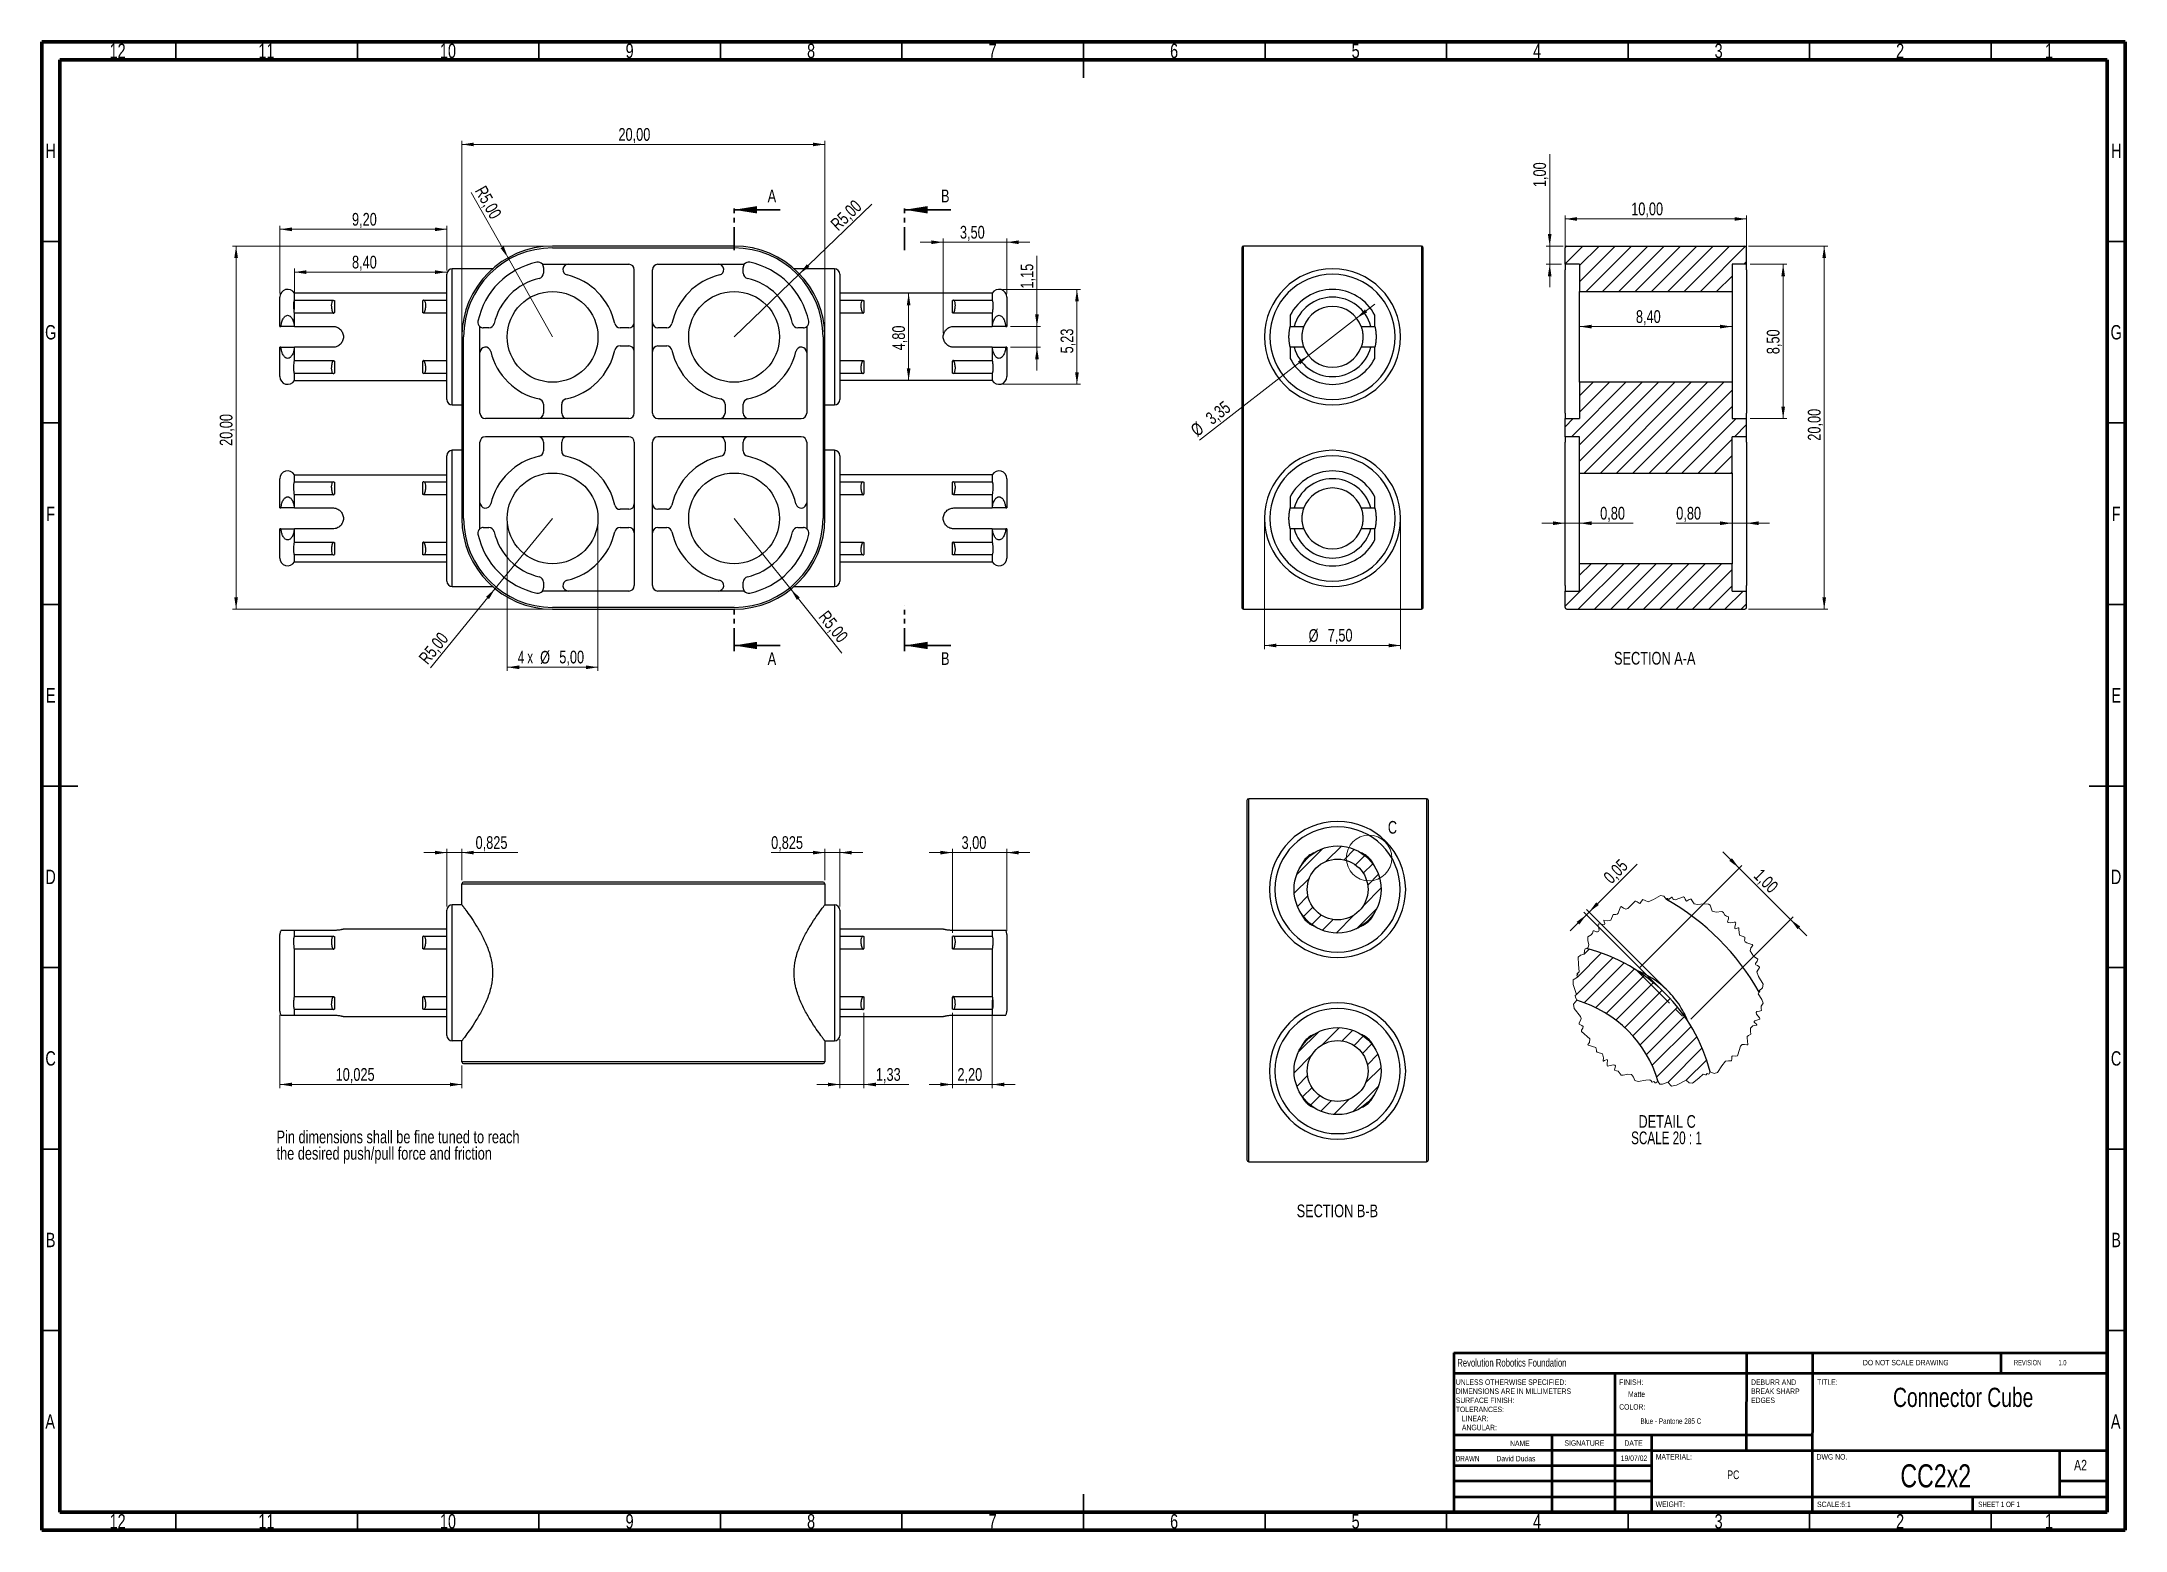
# Model space of a CAD drawing. Header units: millimetres. Extents: x 15 to 589, y 5 to 415.
import ezdxf

# ---------------------------------------------------------------- set-up
doc = ezdxf.new("R2010")
doc.units = ezdxf.units.MM
doc.linetypes.add('CENTERX2', pattern=[20.32, 12.7, -2.54, 2.54, -2.54])
doc.linetypes.add('PHANTOM', pattern=[12.7, 6.35, -1.27, 1.27, -1.27, 1.27, -1.27])
doc.styles.add('SLDTEXTSTYLE0', font='TXT', dxfattribs={"width": 0.75})
doc.styles.add('SLDTEXTSTYLE1', font='TXT', dxfattribs={"width": 0.686449})
doc.styles.add('SLDTEXTSTYLE2', font='TXT', dxfattribs={"width": 0.625})
doc.styles.add('SLDTEXTSTYLE3', font='TXT', dxfattribs={"width": 0.6875})
doc.styles.add('SLDTEXTSTYLE4', font='TXT', dxfattribs={"width": 0.7})
doc.styles.add('SLDTEXTSTYLE5', font='TXT', dxfattribs={"width": 0.666667})
doc.dimstyles.new('SLDDIMSTYLE0', dxfattribs={"dimtxt": 3.5, "dimasz": 3.302, "dimexe": 0, "dimexo": 0.0625, "dimgap": 0.875, "dimtad": 1, "dimlfac": 0.2, "dimrnd": 1e-09, "dimzin": 12, "dimdsep": 46, "dimtxsty": 'SLDTEXTSTYLE0', "dimsah": 1, "dimcen": 0.09, "dimadec": 0, "dimazin": 3, "dimtfac": 1, "dimtofl": 0, "dimtmove": 0, "dimatfit": 3, "dimfxl": 0, "dimfrac": 2, "dimtolj": 1, "dimtzin": 12, "dimarcsym": 0})
doc.dimstyles.new('SLDDIMSTYLE1', dxfattribs={"dimtxt": 3.5, "dimasz": 3.302, "dimexe": 0, "dimexo": 0.0625, "dimgap": 0.875, "dimtad": 1, "dimlfac": 0.2, "dimrnd": 1e-09, "dimzin": 12, "dimdsep": 46, "dimtxsty": 'SLDTEXTSTYLE0', "dimsah": 1, "dimcen": 0.09, "dimadec": 0, "dimazin": 3, "dimtfac": 1, "dimtmove": 0, "dimatfit": 0, "dimfxl": 0, "dimfrac": 2, "dimtolj": 1, "dimtzin": 12, "dimarcsym": 0})
doc.dimstyles.new('SLDDIMSTYLE2', dxfattribs={"dimtxt": 3.5, "dimasz": 3.302, "dimexe": 0, "dimexo": 0.0625, "dimgap": 0.875, "dimtad": 1, "dimlfac": 0.2, "dimrnd": 1e-09, "dimzin": 12, "dimdsep": 46, "dimtxsty": 'SLDTEXTSTYLE0', "dimsah": 1, "dimcen": 0, "dimadec": 0, "dimazin": 3, "dimtfac": 1, "dimtofl": 0, "dimtmove": 0, "dimatfit": 3, "dimfxl": 0, "dimfrac": 2, "dimtolj": 1, "dimtzin": 12, "dimarcsym": 0})
doc.dimstyles.new('SLDDIMSTYLE3', dxfattribs={"dimtxt": 3.5, "dimasz": 3.302, "dimexe": 0, "dimexo": 0.0625, "dimgap": 0.875, "dimtad": 1, "dimdec": 3, "dimlfac": 0.2, "dimrnd": 1e-09, "dimdsep": 46, "dimtxsty": 'SLDTEXTSTYLE0', "dimsah": 1, "dimcen": 0.09, "dimadec": 0, "dimazin": 2, "dimtfac": 1, "dimtdec": 3, "dimtmove": 0, "dimatfit": 0, "dimfxl": 0, "dimfrac": 2, "dimtolj": 1, "dimtzin": 12, "dimarcsym": 0})
doc.dimstyles.new('SLDDIMSTYLE4', dxfattribs={"dimtxt": 3.5, "dimasz": 3.302, "dimexe": 0, "dimexo": 0.0625, "dimgap": 0.875, "dimtad": 1, "dimdec": 3, "dimlfac": 0.2, "dimrnd": 1e-09, "dimdsep": 46, "dimtxsty": 'SLDTEXTSTYLE0', "dimsah": 1, "dimcen": 0.09, "dimadec": 0, "dimazin": 2, "dimtfac": 1, "dimtmove": 0, "dimatfit": 0, "dimfxl": 0, "dimfrac": 2, "dimtolj": 1, "dimtzin": 12, "dimarcsym": 0})
doc.dimstyles.new('SLDDIMSTYLE5', dxfattribs={"dimtxt": 3.5, "dimasz": 3.302, "dimexe": 0, "dimexo": 0.0625, "dimgap": 0.875, "dimtad": 1, "dimdec": 3, "dimlfac": 0.2, "dimrnd": 1e-09, "dimzin": 12, "dimdsep": 46, "dimtxsty": 'SLDTEXTSTYLE0', "dimsah": 1, "dimcen": 0.09, "dimadec": 0, "dimazin": 3, "dimtfac": 1, "dimtdec": 3, "dimtofl": 0, "dimtmove": 0, "dimatfit": 3, "dimfxl": 0, "dimfrac": 2, "dimtolj": 1, "dimtzin": 12, "dimarcsym": 0})
doc.dimstyles.new('SLDDIMSTYLE6', dxfattribs={"dimtxt": 3.5, "dimasz": 3.302, "dimexe": 0, "dimexo": 0.0625, "dimgap": 0.875, "dimtad": 1, "dimlfac": 0.2, "dimrnd": 1e-09, "dimdsep": 46, "dimtxsty": 'SLDTEXTSTYLE0', "dimsah": 1, "dimcen": 0.09, "dimadec": 0, "dimazin": 2, "dimtfac": 1, "dimtmove": 0, "dimatfit": 0, "dimfxl": 0, "dimfrac": 2, "dimtolj": 1, "dimtzin": 12, "dimarcsym": 0})
doc.dimstyles.new('SLDDIMSTYLE7', dxfattribs={"dimtxt": 3.5, "dimasz": 3.302, "dimexe": 0, "dimexo": 0.0625, "dimgap": 0.875, "dimtad": 1, "dimlfac": 0.05, "dimrnd": 1e-09, "dimzin": 12, "dimdsep": 46, "dimtxsty": 'SLDTEXTSTYLE0', "dimsah": 1, "dimcen": 0.09, "dimadec": 0, "dimazin": 3, "dimtfac": 1, "dimtmove": 0, "dimatfit": 0, "dimfxl": 0, "dimfrac": 2, "dimtolj": 1, "dimtzin": 12, "dimarcsym": 0})
doc.dimstyles.new('SLDDIMSTYLE8', dxfattribs={"dimtxt": 3.5, "dimasz": 3.302, "dimexe": 0, "dimexo": 0.0625, "dimgap": 0.875, "dimtad": 1, "dimlfac": 0.05, "dimrnd": 1e-09, "dimdsep": 46, "dimtxsty": 'SLDTEXTSTYLE0', "dimsah": 1, "dimcen": 0.09, "dimadec": 0, "dimazin": 2, "dimtfac": 1, "dimtmove": 0, "dimatfit": 0, "dimfxl": 0, "dimfrac": 2, "dimtolj": 1, "dimtzin": 12, "dimarcsym": 0})

msp = doc.modelspace()

# ---------------------------------------------------------------- texts
at = {"color": 7, "linetype": 'Continuous', "lineweight": 0}
for s, insert, char_height, attachment_point, style in [('12', (35.9201, 414.4521), 3.96875, 2, 'SLDTEXTSTYLE0'), ('11', (76.9201, 414.4521), 3.96875, 2, 'SLDTEXTSTYLE0'), ('10', (126.9201, 414.4521), 3.96875, 2, 'SLDTEXTSTYLE0'), ('9', (176.96, 414.4521), 3.9687, 2, 'SLDTEXTSTYLE0'), ('8', (226.96, 414.4521), 3.9687, 2, 'SLDTEXTSTYLE0'), ('7', (276.96, 414.4521), 3.9687, 2, 'SLDTEXTSTYLE0'), ('6', (326.96, 414.4521), 3.9687, 2, 'SLDTEXTSTYLE0'), ('5', (376.96, 414.4521), 3.9687, 2, 'SLDTEXTSTYLE0'), ('4', (426.96, 414.4521), 3.9687, 2, 'SLDTEXTSTYLE0'), ('3', (476.96, 414.4521), 3.9687, 2, 'SLDTEXTSTYLE0'), ('2', (526.96, 414.4521), 3.9687, 2, 'SLDTEXTSTYLE0'), ('1', (567.96, 414.4521), 3.9687, 2, 'SLDTEXTSTYLE0'), ('H', (17.4904, 386.9521), 3.9687, 2, 'SLDTEXTSTYLE0'), ('H', (586.4904, 386.9521), 3.9687, 2, 'SLDTEXTSTYLE0'), ('G', (17.4867, 336.9521), 3.9687, 2, 'SLDTEXTSTYLE0'), ('G', (586.4867, 336.9521), 3.9687, 2, 'SLDTEXTSTYLE0'), ('F', (17.4577, 286.9521), 3.9687, 2, 'SLDTEXTSTYLE0'), ('F', (586.4577, 286.9521), 3.9687, 2, 'SLDTEXTSTYLE0'), ('SECTION A-A', (459.3611, 246.9379), 3.5, 2, 'SLDTEXTSTYLE0'), ('E', (17.5078, 236.9521), 3.9687, 2, 'SLDTEXTSTYLE0'), ('E', (586.5078, 236.9521), 3.9687, 2, 'SLDTEXTSTYLE0'), ('D', (17.4527, 186.9521), 3.9687, 2, 'SLDTEXTSTYLE0'), ('D', (586.4527, 186.9521), 3.9687, 2, 'SLDTEXTSTYLE0'), ('C', (17.4587, 136.9521), 3.9687, 2, 'SLDTEXTSTYLE0'), ('C', (586.4587, 136.9521), 3.9687, 2, 'SLDTEXTSTYLE0'), ('SECTION B-B', (371.9371, 94.7337), 3.5, 2, 'SLDTEXTSTYLE0'), ('B', (17.4706, 86.9521), 3.9687, 2, 'SLDTEXTSTYLE0'), ('B', (586.4706, 86.9521), 3.9687, 2, 'SLDTEXTSTYLE0'), ('Revolution Robotics Foundation', (404.9633, 52.2115), 2.116667, 1, 'SLDTEXTSTYLE0'), ('DO NOT SCALE DRAWING', (516.7146, 51.9368), 1.5, 1, 'SLDTEXTSTYLE0'), ('REVISION           1.0', (558.3272, 51.9368), 1.5, 1, 'SLDTEXTSTYLE2'), ('FINISH:', (449.5643, 46.5659), 1.5, 1, 'SLDTEXTSTYLE0'), ('TITLE:', (504.0902, 46.5762), 1.5, 1, 'SLDTEXTSTYLE0'), ('Matte', (452.0046, 43.2376), 1.4986, 1, 'SLDTEXTSTYLE0'), ('Connector Cube', (544.3344, 44.2658), 5.291667, 2, 'SLDTEXTSTYLE0'), ('A', (17.3397, 36.9521), 3.9687, 2, 'SLDTEXTSTYLE0'), ('COLOR:', (449.5643, 39.7421), 1.5, 1, 'SLDTEXTSTYLE0'), ('Blue - Pantone 285 C', (463.799, 35.8264), 1.4986, 2, 'SLDTEXTSTYLE4'), ('A', (586.3397, 36.9521), 3.9687, 2, 'SLDTEXTSTYLE0'), ('NAME', (419.5061, 29.7158), 1.5, 1, 'SLDTEXTSTYLE0'), ('SIGNATURE', (434.4944, 29.7756), 1.5, 1, 'SLDTEXTSTYLE0'), ('DATE', (451.0078, 29.7756), 1.5, 1, 'SLDTEXTSTYLE0'), ('DRAWN', (404.5535, 25.5047), 1.5, 1, 'SLDTEXTSTYLE1'), ('David Dudas', (421.1253, 25.5032), 1.4986, 2, 'SLDTEXTSTYLE0'), ('19/07/02', (453.6465, 25.6028), 1.4986, 2, 'SLDTEXTSTYLE0'), ('MATERIAL:', (459.6459, 25.9861), 1.5, 1, 'SLDTEXTSTYLE0'), ('DWG NO.', (503.953, 25.9861), 1.5, 1, 'SLDTEXTSTYLE0'), ('CC2x2', (536.7731, 23.1814), 6.35, 2, 'SLDTEXTSTYLE0'), ('A2', (574.8712, 24.4064), 2.91042, 1, 'SLDTEXTSTYLE0'), ('PC', (481.0056, 21.4856), 2.38125, 2, 'SLDTEXTSTYLE0'), ('WEIGHT:', (459.6178, 12.9493), 1.4986, 1, 'SLDTEXTSTYLE0'), ('SCALE:5:1', (504.074, 12.9001), 1.5, 1, 'SLDTEXTSTYLE0'), ('SHEET 1 OF 1', (548.4783, 12.9001), 1.5, 1, 'SLDTEXTSTYLE3'), ('12', (35.9201, 9.4521), 3.96875, 2, 'SLDTEXTSTYLE0'), ('11', (76.9201, 9.4521), 3.96875, 2, 'SLDTEXTSTYLE0'), ('10', (126.9201, 9.4521), 3.96875, 2, 'SLDTEXTSTYLE0'), ('9', (176.96, 9.4521), 3.9687, 2, 'SLDTEXTSTYLE0'), ('8', (226.96, 9.4521), 3.9687, 2, 'SLDTEXTSTYLE0'), ('7', (276.96, 9.4521), 3.9687, 2, 'SLDTEXTSTYLE0'), ('6', (326.96, 9.4521), 3.9687, 2, 'SLDTEXTSTYLE0'), ('5', (376.96, 9.4521), 3.9687, 2, 'SLDTEXTSTYLE0'), ('4', (426.96, 9.4521), 3.9687, 2, 'SLDTEXTSTYLE0'), ('3', (476.96, 9.4521), 3.9687, 2, 'SLDTEXTSTYLE0'), ('2', (526.96, 9.4521), 3.9687, 2, 'SLDTEXTSTYLE0'), ('1', (567.96, 9.4521), 3.9687, 2, 'SLDTEXTSTYLE0')]:
    msp.add_mtext(s, dxfattribs=dict(at, insert=insert, char_height=char_height, attachment_point=attachment_point, style=style))
at = {"color": 7, "linetype": 'Continuous', "char_height": 3.5, "attachment_point": 1, "style": 'SLDTEXTSTYLE0'}
for s, insert in [('A', (214.9958, 374.2566)), ('B', (262.7491, 374.2566)), ('A', (214.9958, 246.8521)), ('B', (262.7491, 246.8521))]:
    msp.add_mtext(s, dxfattribs=dict(at, insert=insert))
at = {"color": 7, "linetype": 'Continuous', "lineweight": 18, "insert": (385.843, 200.3694), "char_height": 3.5, "attachment_point": 1, "style": 'SLDTEXTSTYLE0'}
msp.add_mtext('C', dxfattribs=at)

# ---------------------------------------------------------------- blocks, each defined once
blk = doc.blocks.new('SW_NOTE_0')
at = {"color": 0, "linetype": 'Continuous', "lineweight": 0, "char_height": 3.5, "attachment_point": 1, "style": 'SLDTEXTSTYLE0'}
for s, insert in [('the desired push/pull force and friction', (0, -0.01)), ('Pin dimensions shall be fine tuned to reach', (0, 4.51))]:
    blk.add_mtext(s, dxfattribs=dict(at, insert=insert))
blk = doc.blocks.new('SW_NOTE_0_1')
at = {"color": 0, "linetype": 'Continuous', "lineweight": 0, "char_height": 1.5, "attachment_point": 1, "style": 'SLDTEXTSTYLE0'}
for s, insert in [('UNLESS OTHERWISE SPECIFIED:', (0, 1.93)), ('TOLERANCES:', (0, -5.57)), ('SURFACE FINISH:', (0, -3.07)), ('DIMENSIONS ARE IN MILLIMETERS', (0, -0.57)), ('ANGULAR:', (1.69, -10.57)), ('LINEAR:', (1.69, -8.07))]:
    blk.add_mtext(s, dxfattribs=dict(at, insert=insert))
blk = doc.blocks.new('SW_NOTE_0_2')
at = {"color": 0, "linetype": 'Continuous', "lineweight": 0, "char_height": 1.5, "attachment_point": 1, "style": 'SLDTEXTSTYLE0'}
for s, insert in [('DEBURR AND', (0, 1.93)), ('BREAK SHARP', (0, -0.57)), ('EDGES', (0, -3.07))]:
    blk.add_mtext(s, dxfattribs=dict(at, insert=insert))
blk = doc.blocks.new('_D')
at = {"color": 7, "linetype": 'Continuous', "lineweight": 0}
for p, q in [((154.75, 358.7), (67.56, 358.7)), ((68.56, 358.7), (68.56, 258.7)), ((154.75, 258.7), (67.56, 258.7))]:
    blk.add_line(p, q, dxfattribs=at)
at = {"color": 7, "linetype": 'Continuous', "lineweight": 18}
for points in [[(68.56, 358.7), (68.06, 355.4), (69.07, 355.4)], [(68.56, 258.7), (69.07, 262), (68.06, 262)]]:
    blk.add_solid(points, dxfattribs=at)
at = {"color": 7, "linetype": 'Continuous', "lineweight": 18, "insert": (64.05, 303.67), "char_height": 3.5, "attachment_point": 1, "rotation": 90, "style": 'SLDTEXTSTYLE0'}
blk.add_mtext('20,00', dxfattribs=at)
blk = doc.blocks.new('_D_1')
at = {"color": 7, "linetype": 'Continuous', "lineweight": 0}
for p, q in [((130.75, 334.7), (130.75, 387.7)), ((130.75, 386.7), (230.75, 386.7)), ((230.75, 334.7), (230.75, 387.7))]:
    blk.add_line(p, q, dxfattribs=at)
at = {"color": 7, "linetype": 'Continuous', "lineweight": 18}
for points in [[(130.75, 386.7), (134.05, 386.19), (134.05, 387.21)], [(230.75, 386.7), (227.44, 387.21), (227.44, 386.19)]]:
    blk.add_solid(points, dxfattribs=at)
at = {"color": 7, "linetype": 'Continuous', "lineweight": 18, "insert": (173.89, 391.21), "char_height": 3.5, "attachment_point": 1, "style": 'SLDTEXTSTYLE0'}
blk.add_mtext('20,00', dxfattribs=at)
blk = doc.blocks.new('_D_2')
at = {"color": 7, "linetype": 'Continuous', "lineweight": 0}
for p, q in [((84.62, 341.23), (84.62, 352.53)), ((126.62, 351.53), (84.62, 351.53)), ((126.62, 351.95), (126.62, 352.53))]:
    blk.add_line(p, q, dxfattribs=at)
at = {"color": 7, "linetype": 'Continuous', "lineweight": 18}
for points in [[(84.62, 351.53), (87.92, 351.02), (87.92, 352.04)], [(126.62, 351.53), (123.32, 352.04), (123.32, 351.02)]]:
    blk.add_solid(points, dxfattribs=at)
at = {"color": 7, "linetype": 'Continuous', "lineweight": 18, "insert": (100.49, 356.04), "char_height": 3.5, "attachment_point": 1, "style": 'SLDTEXTSTYLE0'}
blk.add_mtext('8,40', dxfattribs=at)
blk = doc.blocks.new('_D_3')
at = {"color": 7, "linetype": 'Continuous', "lineweight": 0}
for p, q in [((80.62, 345.63), (80.62, 364.32)), ((126.62, 363.32), (80.62, 363.32)), ((126.62, 351.95), (126.62, 364.32))]:
    blk.add_line(p, q, dxfattribs=at)
at = {"color": 7, "linetype": 'Continuous', "lineweight": 18}
for points in [[(80.62, 363.32), (83.92, 362.81), (83.92, 363.83)], [(126.62, 363.32), (123.32, 363.83), (123.32, 362.81)]]:
    blk.add_solid(points, dxfattribs=at)
at = {"color": 7, "linetype": 'Continuous', "lineweight": 18, "insert": (100.49, 367.83), "char_height": 3.5, "attachment_point": 1, "style": 'SLDTEXTSTYLE0'}
blk.add_mtext('9,20', dxfattribs=at)
blk = doc.blocks.new('_D_4')
at = {"color": 7, "linetype": 'Continuous', "lineweight": 0}
for p, q in [((279.73, 346.78), (301.2, 346.78)), ((300.2, 346.78), (300.2, 320.63)), ((279.73, 320.63), (301.2, 320.63))]:
    blk.add_line(p, q, dxfattribs=at)
at = {"color": 7, "linetype": 'Continuous', "lineweight": 18}
for points in [[(300.2, 346.78), (299.69, 343.47), (300.71, 343.47)], [(300.2, 320.63), (300.71, 323.93), (299.69, 323.93)]]:
    blk.add_solid(points, dxfattribs=at)
at = {"color": 7, "linetype": 'Continuous', "lineweight": 18, "insert": (295.69, 329.14), "char_height": 3.5, "attachment_point": 1, "rotation": 90, "style": 'SLDTEXTSTYLE0'}
blk.add_mtext('5,23', dxfattribs=at)
blk = doc.blocks.new('_D_5')
at = {"color": 7, "linetype": 'Continuous', "lineweight": 0}
for p, q in [((289.18, 336.58), (289.18, 356.05)), ((281.87, 336.58), (290.18, 336.58)), ((289.18, 336.58), (289.18, 330.83)), ((281.87, 330.83), (290.18, 330.83)), ((289.18, 330.83), (289.18, 324.48))]:
    blk.add_line(p, q, dxfattribs=at)
at = {"color": 7, "linetype": 'Continuous', "lineweight": 18}
for points in [[(289.18, 336.58), (289.69, 339.88), (288.67, 339.88)], [(289.18, 330.83), (288.67, 327.52), (289.69, 327.52)]]:
    blk.add_solid(points, dxfattribs=at)
at = {"color": 7, "linetype": 'Continuous', "lineweight": 18, "insert": (284.67, 347), "char_height": 3.5, "attachment_point": 1, "rotation": 90, "style": 'SLDTEXTSTYLE0'}
blk.add_mtext('1,15', dxfattribs=at)
blk = doc.blocks.new('_D_6')
at = {"color": 7, "linetype": 'Continuous', "lineweight": 0}
for p, q in [((263.37, 359.76), (257.02, 359.76)), ((263.37, 334.7), (263.37, 360.76)), ((263.37, 359.76), (280.87, 359.76)), ((280.87, 345.63), (280.87, 360.76)), ((280.87, 359.76), (287.22, 359.76))]:
    blk.add_line(p, q, dxfattribs=at)
at = {"color": 7, "linetype": 'Continuous', "lineweight": 18}
for points in [[(263.37, 359.76), (260.07, 360.27), (260.07, 359.25)], [(280.87, 359.76), (284.17, 359.25), (284.17, 360.27)]]:
    blk.add_solid(points, dxfattribs=at)
at = {"color": 7, "linetype": 'Continuous', "lineweight": 18, "insert": (267.96, 364.27), "char_height": 3.5, "attachment_point": 1, "style": 'SLDTEXTSTYLE0'}
blk.add_mtext('3,50', dxfattribs=at)
blk = doc.blocks.new('_D_7')
at = {"color": 7, "linetype": 'Continuous', "lineweight": 0}
blk.add_line((253.83, 345.7), (253.83, 321.7), dxfattribs=at)
at = {"color": 7, "linetype": 'Continuous', "lineweight": 18}
for points in [[(253.83, 345.7), (253.32, 342.4), (254.33, 342.4)], [(253.83, 321.7), (254.33, 325), (253.32, 325)]]:
    blk.add_solid(points, dxfattribs=at)
at = {"color": 7, "linetype": 'Continuous', "lineweight": 18, "insert": (249.32, 329.99), "char_height": 3.5, "attachment_point": 1, "rotation": 90, "style": 'SLDTEXTSTYLE0'}
blk.add_mtext('4,80', dxfattribs=at)
blk = doc.blocks.new('_D_8')
at = {"color": 7, "linetype": 'Continuous', "lineweight": 0}
for q in [(155.75, 283.7), (122.11, 242.58)]:
    blk.add_line((139.92, 264.35), q, dxfattribs=at)
at = {"color": 7, "linetype": 'Continuous', "lineweight": 18}
blk.add_solid([(139.92, 264.35), (137.43, 262.12), (138.22, 261.47)], dxfattribs=at)
at = {"color": 7, "linetype": 'Continuous', "lineweight": 18, "insert": (118.62, 245.44), "char_height": 3.5, "attachment_point": 1, "rotation": 50.71316, "style": 'SLDTEXTSTYLE0'}
blk.add_mtext('R5,00', dxfattribs=at)
blk = doc.blocks.new('_D_9')
at = {"color": 7, "linetype": 'Continuous', "lineweight": 0}
for q in [(205.75, 283.7), (235.45, 246.57)]:
    blk.add_line((221.37, 264.18), q, dxfattribs=at)
at = {"color": 7, "linetype": 'Continuous', "lineweight": 18}
blk.add_solid([(221.37, 264.18), (223.03, 261.29), (223.83, 261.92)], dxfattribs=at)
at = {"color": 7, "linetype": 'Continuous', "lineweight": 18, "insert": (231.55, 258.67), "char_height": 3.5, "attachment_point": 1, "rotation": 308.66437, "style": 'SLDTEXTSTYLE0'}
blk.add_mtext('R5,00', dxfattribs=at)
blk = doc.blocks.new('_D_10')
at = {"color": 7, "linetype": 'Continuous', "lineweight": 0}
for q in [(133.35, 373.46), (155.75, 333.7)]:
    blk.add_line((143.48, 355.48), q, dxfattribs=at)
at = {"color": 7, "linetype": 'Continuous', "lineweight": 18}
blk.add_solid([(143.48, 355.48), (142.3, 358.61), (141.42, 358.11)], dxfattribs=at)
at = {"color": 7, "linetype": 'Continuous', "lineweight": 18, "insert": (137.28, 375.68), "char_height": 3.5, "attachment_point": 1, "rotation": 299.38754, "style": 'SLDTEXTSTYLE0'}
blk.add_mtext('R5,00', dxfattribs=at)
blk = doc.blocks.new('_D_11')
at = {"color": 7, "linetype": 'Continuous', "lineweight": 0}
for q in [(243.69, 370.23), (205.75, 333.7)]:
    blk.add_line((223.76, 351.04), q, dxfattribs=at)
at = {"color": 7, "linetype": 'Continuous', "lineweight": 18}
blk.add_solid([(223.76, 351.04), (226.49, 352.96), (225.78, 353.7)], dxfattribs=at)
at = {"color": 7, "linetype": 'Continuous', "lineweight": 18, "insert": (232, 365.23), "char_height": 3.5, "attachment_point": 1, "rotation": 43.91234, "style": 'SLDTEXTSTYLE0'}
blk.add_mtext('R5,00', dxfattribs=at)
blk = doc.blocks.new('_D_12')
at = {"color": 7, "linetype": 'Continuous', "lineweight": 0}
for p, q in [((143.25, 282.7), (143.25, 241.7)), ((168.25, 282.7), (168.25, 241.7)), ((143.25, 242.7), (168.25, 242.7))]:
    blk.add_line(p, q, dxfattribs=at)
at = {"color": 7, "linetype": 'Continuous', "lineweight": 18}
for points in [[(143.25, 242.7), (146.55, 242.19), (146.55, 243.21)], [(168.25, 242.7), (164.94, 243.21), (164.94, 242.19)]]:
    blk.add_solid(points, dxfattribs=at)
at = {"color": 7, "linetype": 'Continuous', "lineweight": 18, "char_height": 3.5, "attachment_point": 1}
for s, insert, style in [('4 x', (146.19, 247.27), 'SLDTEXTSTYLE5'), ('%%c', (152.31, 247.21), 'SLDTEXTSTYLE0'), ('5,00', (157.59, 247.27), 'SLDTEXTSTYLE0')]:
    blk.add_mtext(s, dxfattribs=dict(at, insert=insert, style=style))
blk = doc.blocks.new('_D_13')
at = {"color": 7, "linetype": 'Continuous', "lineweight": 0}
for p, q in [((241.5, 147.57), (241.5, 126.79)), ((234.87, 140.3), (234.87, 126.79)), ((234.87, 127.79), (228.52, 127.79)), ((234.87, 127.79), (241.5, 127.79)), ((241.5, 127.79), (253.86, 127.79))]:
    blk.add_line(p, q, dxfattribs=at)
at = {"color": 7, "linetype": 'Continuous', "lineweight": 18}
for points in [[(234.87, 127.79), (231.57, 128.3), (231.57, 127.28)], [(241.5, 127.79), (244.8, 127.28), (244.8, 128.3)]]:
    blk.add_solid(points, dxfattribs=at)
at = {"color": 7, "linetype": 'Continuous', "lineweight": 18, "insert": (244.81, 132.3), "char_height": 3.5, "attachment_point": 1, "style": 'SLDTEXTSTYLE0'}
blk.add_mtext('1,33', dxfattribs=at)
blk = doc.blocks.new('_D_14')
at = {"color": 7, "linetype": 'Continuous', "lineweight": 0}
for p, q in [((276.87, 151.01), (276.87, 126.79)), ((265.87, 147.57), (265.87, 126.79)), ((265.87, 127.79), (259.52, 127.79)), ((265.87, 127.79), (276.87, 127.79)), ((276.87, 127.79), (283.22, 127.79))]:
    blk.add_line(p, q, dxfattribs=at)
at = {"color": 7, "linetype": 'Continuous', "lineweight": 18}
for points in [[(265.87, 127.79), (262.57, 128.3), (262.57, 127.28)], [(276.87, 127.79), (280.17, 127.28), (280.17, 128.3)]]:
    blk.add_solid(points, dxfattribs=at)
at = {"color": 7, "linetype": 'Continuous', "lineweight": 18, "insert": (267.27, 132.3), "char_height": 3.5, "attachment_point": 1, "style": 'SLDTEXTSTYLE0'}
blk.add_mtext('2,20', dxfattribs=at)
blk = doc.blocks.new('_D_15')
at = {"color": 7, "linetype": 'Continuous', "lineweight": 0}
for p, q in [((126.62, 191.65), (120.27, 191.65)), ((126.62, 176.8), (126.62, 192.65)), ((126.62, 191.65), (130.75, 191.65)), ((130.75, 184.05), (130.75, 192.65)), ((130.75, 191.65), (146.17, 191.65))]:
    blk.add_line(p, q, dxfattribs=at)
at = {"color": 7, "linetype": 'Continuous', "lineweight": 18}
for points in [[(126.62, 191.65), (123.32, 192.16), (123.32, 191.15)], [(130.75, 191.65), (134.05, 191.15), (134.05, 192.16)]]:
    blk.add_solid(points, dxfattribs=at)
at = {"color": 7, "linetype": 'Continuous', "lineweight": 18, "insert": (134.53, 196.17), "char_height": 3.5, "attachment_point": 1, "style": 'SLDTEXTSTYLE0'}
blk.add_mtext('0,825', dxfattribs=at)
blk = doc.blocks.new('_D_16')
at = {"color": 7, "linetype": 'Continuous', "lineweight": 0}
for p, q in [((230.75, 191.65), (215.95, 191.65)), ((230.75, 184.05), (230.75, 192.65)), ((230.75, 191.65), (234.87, 191.65)), ((234.87, 176.8), (234.87, 192.65)), ((234.87, 191.65), (241.22, 191.65))]:
    blk.add_line(p, q, dxfattribs=at)
at = {"color": 7, "linetype": 'Continuous', "lineweight": 18}
for points in [[(230.75, 191.65), (227.44, 192.16), (227.44, 191.15)], [(234.87, 191.65), (238.17, 191.15), (238.17, 192.16)]]:
    blk.add_solid(points, dxfattribs=at)
at = {"color": 7, "linetype": 'Continuous', "lineweight": 18, "insert": (215.95, 196.17), "char_height": 3.5, "attachment_point": 1, "style": 'SLDTEXTSTYLE0'}
blk.add_mtext('0,825', dxfattribs=at)
blk = doc.blocks.new('_D_17')
at = {"color": 7, "linetype": 'Continuous', "lineweight": 0}
for p, q in [((265.87, 191.65), (259.52, 191.65)), ((265.87, 169.52), (265.87, 192.65)), ((265.87, 191.65), (280.87, 191.65)), ((280.87, 170.09), (280.87, 192.65)), ((280.87, 191.65), (287.22, 191.65))]:
    blk.add_line(p, q, dxfattribs=at)
at = {"color": 7, "linetype": 'Continuous', "lineweight": 18}
for points in [[(265.87, 191.65), (262.57, 192.16), (262.57, 191.15)], [(280.87, 191.65), (284.17, 191.15), (284.17, 192.16)]]:
    blk.add_solid(points, dxfattribs=at)
at = {"color": 7, "linetype": 'Continuous', "lineweight": 18, "insert": (268.41, 196.17), "char_height": 3.5, "attachment_point": 1, "style": 'SLDTEXTSTYLE0'}
blk.add_mtext('3,00', dxfattribs=at)
blk = doc.blocks.new('_D_18')
at = {"color": 7, "linetype": 'Continuous', "lineweight": 0}
for p, q in [((80.62, 147), (80.62, 126.79)), ((130.75, 133.05), (130.75, 126.79)), ((80.62, 127.79), (130.75, 127.79))]:
    blk.add_line(p, q, dxfattribs=at)
at = {"color": 7, "linetype": 'Continuous', "lineweight": 18}
for points in [[(80.62, 127.79), (83.92, 127.28), (83.92, 128.3)], [(130.75, 127.79), (127.44, 128.3), (127.44, 127.28)]]:
    blk.add_solid(points, dxfattribs=at)
at = {"color": 7, "linetype": 'Continuous', "lineweight": 18, "insert": (95.98, 132.3), "char_height": 3.5, "attachment_point": 1, "style": 'SLDTEXTSTYLE0'}
blk.add_mtext('10,025', dxfattribs=at)
blk = doc.blocks.new('_D_19')
at = {"color": 7, "linetype": 'Continuous', "lineweight": 0}
for p, q in [((377.22, 338.83), (363.98, 328.57)), ((377.22, 338.83), (382.24, 342.72)), ((363.98, 328.57), (333.92, 305.26))]:
    blk.add_line(p, q, dxfattribs=at)
at = {"color": 7, "linetype": 'Continuous', "lineweight": 18}
for points in [[(377.22, 338.83), (380.14, 340.46), (379.52, 341.26)], [(363.98, 328.57), (361.06, 326.95), (361.68, 326.15)]]:
    blk.add_solid(points, dxfattribs=at)
at = {"color": 7, "linetype": 'Continuous', "lineweight": 18, "char_height": 3.5, "attachment_point": 1, "rotation": 37.78697, "style": 'SLDTEXTSTYLE0'}
for s, insert in [('3,35', (335.29, 312.1)), ('%%c', (331.16, 308.83))]:
    blk.add_mtext(s, dxfattribs=dict(at, insert=insert))
blk = doc.blocks.new('_D_20')
at = {"color": 7, "linetype": 'Continuous', "lineweight": 0}
for p, q in [((351.85, 282.7), (351.85, 247.7)), ((389.35, 282.7), (389.35, 247.7)), ((389.35, 248.7), (351.85, 248.7))]:
    blk.add_line(p, q, dxfattribs=at)
at = {"color": 7, "linetype": 'Continuous', "lineweight": 18}
for points in [[(351.85, 248.7), (355.15, 248.19), (355.15, 249.21)], [(389.35, 248.7), (386.05, 249.21), (386.05, 248.19)]]:
    blk.add_solid(points, dxfattribs=at)
at = {"color": 7, "linetype": 'Continuous', "lineweight": 18, "char_height": 3.5, "attachment_point": 1, "style": 'SLDTEXTSTYLE0'}
for s, insert in [('%%c', (364.01, 253.21)), ('7,50', (369.28, 253.27))]:
    blk.add_mtext(s, dxfattribs=dict(at, insert=insert))
blk = doc.blocks.new('_D_21')
at = {"color": 7, "linetype": 'Continuous', "lineweight": 0}
for p, q in [((438.65, 345.2), (438.65, 335.53)), ((480.65, 345.2), (480.65, 335.53)), ((438.65, 336.53), (480.65, 336.53))]:
    blk.add_line(p, q, dxfattribs=at)
at = {"color": 7, "linetype": 'Continuous', "lineweight": 18}
for points in [[(438.65, 336.53), (441.96, 336.02), (441.96, 337.04)], [(480.65, 336.53), (477.35, 337.04), (477.35, 336.02)]]:
    blk.add_solid(points, dxfattribs=at)
at = {"color": 7, "linetype": 'Continuous', "lineweight": 18, "insert": (454.18, 341.04), "char_height": 3.5, "attachment_point": 1, "style": 'SLDTEXTSTYLE0'}
blk.add_mtext('8,40', dxfattribs=at)
blk = doc.blocks.new('_D_22')
at = {"color": 7, "linetype": 'Continuous', "lineweight": 0}
for p, q in [((434.65, 355.29), (434.65, 367.17)), ((434.65, 366.17), (484.65, 366.17)), ((484.65, 355.29), (484.65, 367.17))]:
    blk.add_line(p, q, dxfattribs=at)
at = {"color": 7, "linetype": 'Continuous', "lineweight": 18}
for points in [[(434.65, 366.17), (437.96, 365.67), (437.96, 366.68)], [(484.65, 366.17), (481.35, 366.68), (481.35, 365.67)]]:
    blk.add_solid(points, dxfattribs=at)
at = {"color": 7, "linetype": 'Continuous', "lineweight": 18, "insert": (452.88, 370.69), "char_height": 3.5, "attachment_point": 1, "style": 'SLDTEXTSTYLE0'}
blk.add_mtext('10,00', dxfattribs=at)
blk = doc.blocks.new('_D_23')
at = {"color": 7, "linetype": 'Continuous', "lineweight": 0}
for p, q in [((430.43, 358.7), (430.43, 383.99)), ((434.15, 358.7), (429.43, 358.7)), ((430.43, 353.7), (430.43, 358.7)), ((433.65, 353.7), (429.43, 353.7)), ((430.43, 353.7), (430.43, 347.35))]:
    blk.add_line(p, q, dxfattribs=at)
at = {"color": 7, "linetype": 'Continuous', "lineweight": 18}
for points in [[(430.43, 358.7), (430.93, 362), (429.92, 362)], [(430.43, 353.7), (429.92, 350.4), (430.93, 350.4)]]:
    blk.add_solid(points, dxfattribs=at)
at = {"color": 7, "linetype": 'Continuous', "lineweight": 18, "insert": (425.91, 374.94), "char_height": 3.5, "attachment_point": 1, "rotation": 90, "style": 'SLDTEXTSTYLE0'}
blk.add_mtext('1,00', dxfattribs=at)
blk = doc.blocks.new('_D_24')
at = {"color": 7, "linetype": 'Continuous', "lineweight": 0}
for p, q in [((485.65, 353.7), (495.74, 353.7)), ((494.74, 353.7), (494.74, 311.2)), ((485.65, 311.2), (495.74, 311.2))]:
    blk.add_line(p, q, dxfattribs=at)
at = {"color": 7, "linetype": 'Continuous', "lineweight": 18}
for points in [[(494.74, 353.7), (494.24, 350.4), (495.25, 350.4)], [(494.74, 311.2), (495.25, 314.5), (494.24, 314.5)]]:
    blk.add_solid(points, dxfattribs=at)
at = {"color": 7, "linetype": 'Continuous', "lineweight": 18, "insert": (490.23, 328.93), "char_height": 3.5, "attachment_point": 1, "rotation": 90, "style": 'SLDTEXTSTYLE0'}
blk.add_mtext('8,50', dxfattribs=at)
blk = doc.blocks.new('_D_25')
at = {"color": 7, "linetype": 'Continuous', "lineweight": 0}
for p, q in [((434.65, 282.37), (428.3, 282.37)), ((434.65, 282.37), (438.65, 282.37)), ((438.65, 282.37), (453.38, 282.37))]:
    blk.add_line(p, q, dxfattribs=at)
at = {"color": 7, "linetype": 'Continuous', "lineweight": 18}
for points in [[(434.65, 282.37), (431.35, 282.88), (431.35, 281.86)], [(438.65, 282.37), (441.96, 281.86), (441.96, 282.88)]]:
    blk.add_solid(points, dxfattribs=at)
at = {"color": 7, "linetype": 'Continuous', "lineweight": 18, "insert": (444.33, 286.88), "char_height": 3.5, "attachment_point": 1, "style": 'SLDTEXTSTYLE0'}
blk.add_mtext('0,80', dxfattribs=at)
blk = doc.blocks.new('_D_26')
at = {"color": 7, "linetype": 'Continuous', "lineweight": 0}
for p, q in [((480.65, 282.37), (465.29, 282.37)), ((480.65, 282.7), (480.65, 281.37)), ((480.65, 282.37), (484.65, 282.37)), ((484.65, 282.37), (491, 282.37))]:
    blk.add_line(p, q, dxfattribs=at)
at = {"color": 7, "linetype": 'Continuous', "lineweight": 18}
for points in [[(480.65, 282.37), (477.35, 282.88), (477.35, 281.86)], [(484.65, 282.37), (487.96, 281.86), (487.96, 282.88)]]:
    blk.add_solid(points, dxfattribs=at)
at = {"color": 7, "linetype": 'Continuous', "lineweight": 18, "insert": (465.29, 286.88), "char_height": 3.5, "attachment_point": 1, "style": 'SLDTEXTSTYLE0'}
blk.add_mtext('0,80', dxfattribs=at)
blk = doc.blocks.new('_D_27')
at = {"color": 7, "linetype": 'Continuous', "lineweight": 0}
for p, q in [((485.15, 358.7), (507.05, 358.7)), ((506.05, 358.7), (506.05, 258.7)), ((485.15, 258.7), (507.05, 258.7))]:
    blk.add_line(p, q, dxfattribs=at)
at = {"color": 7, "linetype": 'Continuous', "lineweight": 18}
for points in [[(506.05, 358.7), (505.54, 355.4), (506.56, 355.4)], [(506.05, 258.7), (506.56, 262), (505.54, 262)]]:
    blk.add_solid(points, dxfattribs=at)
at = {"color": 7, "linetype": 'Continuous', "lineweight": 18, "insert": (501.54, 305.1), "char_height": 3.5, "attachment_point": 1, "rotation": 90, "style": 'SLDTEXTSTYLE0'}
blk.add_mtext('20,00', dxfattribs=at)
blk = doc.blocks.new('SW_HATCH_0')
at = {"color": 0, "linetype": 'Continuous', "lineweight": 18}
for p, q in [((0, 0), (-1.44, -1.44)), ((6.59, -2.39), (-3.54, -12.52)), ((3.39, -1.1), (-3.27, -7.76)), ((9.6, -3.87), (-1.34, -14.81)), ((12.44, -5.52), (1.8, -16.16)), ((15.12, -7.33), (4.68, -17.77)), ((17.65, -9.29), (7.33, -19.61)), ((20.03, -11.4), (9.77, -21.66)), ((22.25, -13.67), (11.99, -23.93)), ((24.33, -16.08), (13.99, -26.42)), ((26.26, -18.64), (15.78, -29.12)), ((28.03, -21.36), (17.33, -32.06)), ((29.64, -24.24), (18.62, -35.26)), ((31.08, -27.29), (21.67, -36.7)), ((32.33, -30.53), (26.67, -36.19))]:
    blk.add_line(p, q, dxfattribs=at)
blk = doc.blocks.new('_D_28')
at = {"color": 7, "linetype": 'Continuous', "lineweight": 0}
for p, q in [((482.62, 187.4), (478.13, 191.89)), ((455.13, 159.92), (483.32, 188.11)), ((482.62, 187.4), (496.76, 173.26)), ((469.28, 145.77), (497.47, 173.96)), ((496.76, 173.26), (501.25, 168.77))]:
    blk.add_line(p, q, dxfattribs=at)
at = {"color": 7, "linetype": 'Continuous', "lineweight": 18}
for points in [[(482.62, 187.4), (480.64, 190.09), (479.92, 189.37)], [(496.76, 173.26), (498.73, 170.56), (499.45, 171.28)]]:
    blk.add_solid(points, dxfattribs=at)
at = {"color": 7, "linetype": 'Continuous', "lineweight": 18, "insert": (488.85, 187.54), "char_height": 3.5, "attachment_point": 1, "rotation": 315, "style": 'SLDTEXTSTYLE0'}
blk.add_mtext('1,00', dxfattribs=at)
blk = doc.blocks.new('_D_29')
at = {"color": 7, "linetype": 'Continuous', "lineweight": 0}
for p, q in [((441.27, 175.27), (454.51, 188.51)), ((440.56, 174.56), (436.07, 170.07)), ((461.54, 153.59), (439.86, 175.27)), ((441.27, 175.27), (440.56, 174.56)), ((462.24, 154.3), (440.57, 175.98))]:
    blk.add_line(p, q, dxfattribs=at)
at = {"color": 7, "linetype": 'Continuous', "lineweight": 18}
for points in [[(441.27, 175.27), (443.97, 177.24), (443.25, 177.96)], [(440.56, 174.56), (437.87, 172.59), (438.59, 171.87)]]:
    blk.add_solid(points, dxfattribs=at)
at = {"color": 7, "linetype": 'Continuous', "lineweight": 18, "insert": (444.92, 185.3), "char_height": 3.5, "attachment_point": 1, "rotation": 45, "style": 'SLDTEXTSTYLE0'}
blk.add_mtext('0,05', dxfattribs=at)
blk = doc.blocks.new('SW_NOTE_0_3')
at = {"color": 0, "linetype": 'Continuous', "lineweight": 0, "char_height": 3.5, "attachment_point": 2}
for s, insert, style in [('SCALE 20 : 1', (9.51, -0.01), 'SLDTEXTSTYLE3'), ('DETAIL C', (9.68, 4.51), 'SLDTEXTSTYLE0')]:
    blk.add_mtext(s, dxfattribs=dict(at, insert=insert, style=style))

# ---------------------------------------------------------------- dimensions: what is measured, and where the dimension line sits
at = {"color": 7, "linetype": 'Continuous', "lineweight": 18}
for base, p1, p2, angle, dimstyle, picture, middle in [((230.747, 386.7019), (130.747, 333.7019), (230.747, 333.7019), 0, 'SLDDIMSTYLE0', '_D_1', (179.7128, 386.7019)), ((430.4257, 358.7018), (434.654, 353.7019), (435.154, 358.7018), 90, 'SLDDIMSTYLE1', '_D_23', (430.4257, 379.4647)), ((68.5642, 258.7019), (155.747, 358.7018), (155.747, 258.7019), 90, 'SLDDIMSTYLE0', '_D', (68.5642, 309.4933)), ((289.1785, 330.8269), (280.872, 336.5769), (280.872, 330.8269), 90, 'SLDDIMSTYLE1', '_D_5', (289.1785, 351.5284)), ((506.0495, 258.7019), (484.154, 358.7018), (484.154, 258.7019), 90, 'SLDDIMSTYLE0', '_D_27', (506.0495, 310.9168)), ((494.7449, 311.2019), (484.654, 353.7019), (484.654, 311.2019), 90, 'SLDDIMSTYLE0', '_D_24', (494.7449, 333.4513)), ((253.827, 321.7018), (234.872, 345.7019), (234.872, 321.7018), 90, 'SLDDIMSTYLE1', '_D_7', (253.827, 334.5107)), ((300.202, 320.6269), (278.7295, 346.7769), (278.7295, 320.6269), 90, 'SLDDIMSTYLE0', '_D_4', (300.202, 333.6631)), ((438.654, 282.3688), (434.654, 263.1165), (438.654, 263.7019), 0, 'SLDDIMSTYLE6', '_D_25', (448.8577, 282.3688)), ((440.5649, 174.5617), (462.9505, 153.591), (462.2431, 152.8835), 45, 'SLDDIMSTYLE8', '_D_29', (451.3102, 185.3071)), ((496.7581, 173.2564), (454.4273, 159.2099), (468.5694, 145.0677), 315, 'SLDDIMSTYLE7', '_D_28', (488.8608, 181.1537))]:
    dim = msp.add_linear_dim(base=base, p1=p1, p2=p2, angle=angle, dimstyle=dimstyle, dxfattribs=at)
    dim.commit()
    dim.dimension.update_dxf_attribs({"geometry": picture, "text_midpoint": middle, "dimtype": 160})
for center, mpoint, picture, middle in [((155.747, 333.7019), (143.4791, 355.4849), '_D_10', (136.222, 368.3708)), ((205.747, 333.7019), (223.757, 351.0408), '_D_11', (239.4649, 366.1633)), ((155.747, 283.7019), (139.9169, 264.3522), '_D_8', (125.8188, 247.1197)), ((205.747, 283.7019), (221.3659, 264.1814), '_D_9', (231.7986, 251.1426))]:
    dim = msp.add_radius_dim(center=center, mpoint=mpoint, dimstyle='SLDDIMSTYLE2', dxfattribs=at)
    dim.commit()
    dim.dimension.update_dxf_attribs({"geometry": picture, "text_midpoint": middle, "dimtype": 164})
for base, p1, p2, dimstyle, picture, middle in [((80.622, 363.3199), (126.622, 350.9519), (80.622, 344.6344), 'SLDDIMSTYLE0', '_D_3', (105.0185, 363.3199)), ((484.654, 366.1745), (434.654, 354.2872), (484.654, 354.2872), 'SLDDIMSTYLE0', '_D_22', (458.7033, 366.1745)), ((280.872, 359.7627), (263.372, 333.7019), (280.872, 344.6344), 'SLDDIMSTYLE1', '_D_6', (272.4813, 359.7627)), ((84.622, 351.5284), (126.622, 350.9519), (84.622, 340.2332), 'SLDDIMSTYLE0', '_D_2', (105.0185, 351.5284)), ((480.654, 336.5325), (438.654, 346.2018), (480.654, 346.2018), 'SLDDIMSTYLE0', '_D_21', (458.7033, 336.5325)), ((484.654, 282.3688), (480.654, 283.7019), (484.654, 263.1165), 'SLDDIMSTYLE6', '_D_26', (469.8192, 282.3688)), ((130.747, 191.6546), (126.622, 175.7955), (130.747, 183.0455), 'SLDDIMSTYLE3', '_D_15', (140.3467, 191.6546)), ((234.872, 191.6546), (230.747, 183.0455), (234.872, 175.7955), 'SLDDIMSTYLE4', '_D_16', (221.7668, 191.6546)), ((280.872, 191.6546), (265.872, 168.5168), (280.872, 169.0933), 'SLDDIMSTYLE1', '_D_17', (272.9371, 191.6546)), ((276.872, 127.7895), (265.872, 148.5742), (276.872, 152.0142), 'SLDDIMSTYLE1', '_D_14', (271.7973, 127.7895)), ((130.747, 127.7895), (80.622, 147.9977), (130.747, 134.0455), 'SLDDIMSTYLE5', '_D_18', (103.0899, 127.7895)), ((241.4969603524, 127.7895025892), (234.8719603524, 141.2954858649), (241.4969603524, 148.5742195365), 'SLDDIMSTYLE1', '_D_13', (249.3386141165, 127.7895025892))]:
    dim = msp.add_linear_dim(base=base, p1=p1, p2=p2, dimstyle=dimstyle, dxfattribs=at)
    dim.commit()
    dim.dimension.update_dxf_attribs({"geometry": picture, "text_midpoint": middle, "dimtype": 160})
for base, p1, p2, angle, dimstyle, picture, middle in [((363.983, 328.5703), (377.2205, 338.8334), (363.983, 328.5703), 37.7869749, 'SLDDIMSTYLE1', '_D_19', (339.5825, 309.6521)), ((351.8518, 248.7019), (389.3518, 283.7019), (351.8518, 283.7019), 0, 'SLDDIMSTYLE0', '_D_20', (371.1706, 248.7019))]:
    dim = msp.add_linear_dim(base=base, p1=p1, p2=p2, angle=angle, text='%%c<>', dimstyle=dimstyle, dxfattribs=at)
    dim.commit()
    dim.dimension.update_dxf_attribs({"geometry": picture, "text_midpoint": middle, "dimtype": 160})
dim = msp.add_linear_dim(base=(168.247, 242.7019), p1=(143.247, 283.7019), p2=(168.247, 283.7019), text='4 x%%c<>', dimstyle='SLDDIMSTYLE0', dxfattribs=at)
dim.commit()
dim.dimension.update_dxf_attribs({"geometry": '_D_12', "text_midpoint": (156.4145, 242.7019), "dimtype": 160})

# ---------------------------------------------------------------- hatches: boundary and pattern name
at = {"linetype": 'Continuous', "lineweight": 18}
h = msp.add_hatch(dxfattribs=at)
h.set_pattern_fill('ANSI31', style=0)
edge = h.paths.add_edge_path(flags=0)
edge.add_line((434.654, 358.2019), (434.654, 353.7019))
edge.add_line((434.654, 353.7019), (438.654, 353.7019))
edge.add_line((438.654, 353.7019), (438.654, 346.2018))
edge.add_line((438.654, 346.2018), (480.654, 346.2018))
edge.add_line((480.654, 346.2018), (480.654, 353.7019))
edge.add_line((480.654, 353.7019), (484.654, 353.7019))
edge.add_line((484.654, 353.7019), (484.654, 358.2019))
edge.add_arc((484.154, 358.2019), 0.5, 0, 90)
edge.add_line((484.154, 358.7018), (435.154, 358.7018))
edge.add_arc((435.154, 358.2019), 0.5, 90, 180)
h = msp.add_hatch(dxfattribs=at)
h.set_pattern_fill('ANSI31', style=0)
h.paths.add_polyline_path([(438.654, 306.2019), (438.654, 296.2019), (480.654, 296.2019), (480.654, 306.2019), (484.654, 306.2019), (484.654, 311.2019), (480.654, 311.2019), (480.654, 321.2019), (438.654, 321.2019), (438.654, 311.2019), (434.654, 311.2019), (434.654, 306.2019)], flags=0)
h = msp.add_hatch(dxfattribs=at)
h.set_pattern_fill('ANSI31', style=0)
edge = h.paths.add_edge_path(flags=0)
edge.add_line((435.154, 258.7019), (484.154, 258.7019))
edge.add_arc((484.154, 259.2019), 0.5, 270, 360)
edge.add_line((484.654, 259.2019), (484.654, 263.7019))
edge.add_line((484.654, 263.7019), (480.654, 263.7019))
edge.add_line((480.654, 263.7019), (480.654, 271.2019))
edge.add_line((480.654, 271.2019), (438.654, 271.2019))
edge.add_line((438.654, 271.2019), (438.654, 263.7019))
edge.add_line((438.654, 263.7019), (434.654, 263.7019))
edge.add_line((434.654, 263.7019), (434.654, 259.2019))
edge.add_arc((435.154, 259.2019), 0.5, 180, 270)
h = msp.add_hatch(dxfattribs=at)
h.set_pattern_fill('ANSI31', style=0)
edge = h.paths.add_edge_path(flags=0)
edge.add_arc((372.0039, 181.4977), 12, 0, 360)
edge = h.paths.add_edge_path(flags=0)
edge.add_arc((372.0039, 181.4977), 8.375, 0, 360)
h = msp.add_hatch(dxfattribs=at)
h.set_pattern_fill('ANSI31', style=0)
edge = h.paths.add_edge_path(flags=0)
edge.add_arc((372.0039, 131.4977), 12, 0, 360)
edge = h.paths.add_edge_path(flags=0)
edge.add_arc((372.0039, 131.4977), 8.375, 0, 360)

# ---------------------------------------------------------------- linework, layer by layer
at = {"color": 7, "linetype": 'Continuous', "lineweight": 70}
for p, q in [((15, 5), (15, 415)), ((15, 415), (589, 415)), ((589, 415), (589, 5)), ((20, 10), (20, 410)), ((20, 410), (584, 410)), ((584, 410), (584, 10)), ((584, 10), (20, 10)), ((589, 5), (15, 5))]:
    msp.add_line(p, q, dxfattribs=at)
at = {"color": 7, "linetype": 'Continuous', "lineweight": 35}
for p, q in [((52, 410), (52, 415)), ((102, 410), (102, 415)), ((152, 410), (152, 415)), ((202, 410), (202, 415)), ((252, 410), (252, 415)), ((302, 415), (302, 405)), ((302, 410), (302, 415)), ((352, 410), (352, 415)), ((402, 410), (402, 415)), ((452, 410), (452, 415)), ((502, 410), (502, 415)), ((552, 410), (552, 415)), ((218.447, 368.7019), (205.747, 368.7019)), ((265.4271, 368.7019), (252.7271, 368.7019)), ((20, 360), (15, 360)), ((584, 360), (589, 360)), ((20, 310), (15, 310)), ((584, 310), (589, 310)), ((20, 260), (15, 260)), ((584, 260), (589, 260)), ((218.447, 248.7019), (205.747, 248.7019)), ((265.4271, 248.7019), (252.7271, 248.7019)), ((15, 210), (25, 210)), ((20, 210), (15, 210)), ((589, 210), (579, 210)), ((584, 210), (589, 210)), ((20, 160), (15, 160)), ((584, 160), (589, 160)), ((20, 110), (15, 110)), ((584, 110), (589, 110)), ((20, 60), (15, 60)), ((584, 60), (589, 60)), ((302, 5), (302, 15)), ((52, 10), (52, 5)), ((102, 10), (102, 5)), ((152, 10), (152, 5)), ((202, 10), (202, 5)), ((252, 10), (252, 5)), ((302, 10), (302, 5)), ((352, 10), (352, 5)), ((402, 10), (402, 5)), ((452, 10), (452, 5)), ((502, 10), (502, 5)), ((552, 10), (552, 5))]:
    msp.add_line(p, q, dxfattribs=at)
at = {"color": 7, "linetype": 'PHANTOM', "lineweight": 35}
for p, q in [((205.747, 357.5894), (205.747, 370.2894)), ((252.7271, 357.5894), (252.7271, 370.2894)), ((205.747, 247.1144), (205.747, 259.8207)), ((252.7271, 247.1144), (252.7271, 259.8207))]:
    msp.add_line(p, q, dxfattribs=at)
at = {"color": 7, "linetype": 'Continuous', "lineweight": 25}
for p, q in [((205.747, 358.7018), (155.747, 358.7018)), ((155.747, 358.2019), (205.747, 358.2019)), ((345.6018, 358.2019), (345.6018, 333.7019)), ((395.1018, 358.7018), (346.1018, 358.7018)), ((346.1018, 333.7019), (346.1018, 358.7018)), ((395.1018, 358.7018), (395.1018, 333.7019)), ((395.6018, 333.7019), (395.6018, 358.2019)), ((434.654, 353.7019), (434.654, 358.2019)), ((435.154, 358.7018), (484.154, 358.7018)), ((484.654, 353.7019), (484.654, 358.2019)), ((126.622, 316.4519), (126.622, 350.9519)), ((139.211, 352.4518), (128.122, 352.4518)), ((128.122, 333.7019), (128.122, 352.4518)), ((152.9358, 353.7019), (176.747, 353.7019)), ((153.247, 352.7872), (153.247, 351.2518)), ((178.247, 312.7019), (178.247, 352.2019)), ((183.247, 312.7019), (183.247, 352.2019)), ((184.747, 353.7019), (208.5581, 353.7019)), ((208.247, 351.2518), (208.247, 352.7872)), ((233.372, 352.4518), (222.2829, 352.4518)), ((233.372, 352.4518), (233.372, 333.7019)), ((234.872, 350.9519), (234.872, 333.7019)), ((438.654, 353.7019), (434.654, 353.7019)), ((434.654, 353.7019), (434.654, 352.2019)), ((434.654, 312.7019), (434.654, 352.2019)), ((438.654, 353.7019), (438.654, 346.2018)), ((484.654, 353.7019), (480.654, 353.7019)), ((480.654, 353.7019), (480.654, 346.2018)), ((484.654, 352.2019), (484.654, 353.7019)), ((484.654, 352.2019), (484.654, 312.7019)), ((80.622, 336.5769), (80.622, 344.6344)), ((126.622, 345.7019), (84.622, 345.7019)), ((84.622, 343.7687), (84.622, 345.7019)), ((276.872, 345.7019), (234.872, 345.7019)), ((276.872, 345.7019), (276.872, 343.7687)), ((280.872, 344.6344), (280.872, 336.5769)), ((438.654, 346.2018), (480.654, 346.2018)), ((438.654, 333.7019), (438.654, 346.2018)), ((480.654, 346.2018), (480.654, 333.7019)), ((84.622, 343.7687), (95.3115, 343.7687)), ((84.622, 336.5769), (84.622, 340.2332)), ((95.3115, 340.2332), (84.622, 340.2332)), ((120.3075, 343.7687), (126.622, 343.7687)), ((126.622, 340.2332), (120.3075, 340.2332)), ((234.872, 343.7687), (241.1865, 343.7687)), ((241.1865, 340.2332), (234.872, 340.2332)), ((266.1825, 343.7687), (276.872, 343.7687)), ((276.872, 340.2332), (266.1825, 340.2332)), ((276.872, 340.2332), (276.872, 336.5769)), ((84.622, 336.5769), (80.9068, 336.5769)), ((84.622, 336.5769), (95.247, 336.5769)), ((130.747, 333.7019), (130.747, 283.7019)), ((131.247, 283.7019), (131.247, 333.7019)), ((135.747, 312.7019), (135.747, 336.513)), ((138.197, 336.2019), (136.6616, 336.2019)), ((176.747, 336.2019), (174.3211, 336.2019)), ((187.1728, 336.2019), (184.747, 336.2019)), ((224.8323, 336.2019), (223.2969, 336.2019)), ((225.747, 336.513), (225.747, 312.7019)), ((230.247, 333.7019), (230.247, 283.7019)), ((230.747, 283.7019), (230.747, 333.7019)), ((234.872, 333.7019), (234.872, 316.4519)), ((266.247, 336.5769), (276.872, 336.5769)), ((280.5871, 336.5769), (276.872, 336.5769)), ((345.6018, 333.7019), (345.6018, 283.7019)), ((346.1018, 283.7019), (346.1018, 333.7019)), ((360.054, 336.5769), (362.7357, 336.5769)), ((378.4678, 336.5769), (381.1495, 336.5769)), ((395.1018, 333.7019), (395.1018, 283.7019)), ((395.6018, 283.7019), (395.6018, 333.7019)), ((438.654, 321.2019), (438.654, 333.7019)), ((480.654, 333.7019), (480.654, 321.2019)), ((80.622, 322.7693), (80.622, 330.8269)), ((80.9068, 330.8269), (84.622, 330.8269)), ((84.622, 327.1705), (84.622, 330.8269)), ((95.247, 330.8269), (84.622, 330.8269)), ((174.3211, 331.2019), (176.747, 331.2019)), ((184.747, 331.2019), (187.1728, 331.2019)), ((276.872, 330.8269), (266.247, 330.8269)), ((276.872, 330.8269), (276.872, 327.1705)), ((276.872, 330.8269), (280.5871, 330.8269)), ((280.872, 330.8269), (280.872, 322.7693)), ((362.7357, 330.8269), (360.054, 330.8269)), ((381.1495, 330.8269), (378.4678, 330.8269)), ((84.622, 327.1705), (95.3115, 327.1705)), ((84.622, 321.7018), (84.622, 323.635)), ((95.3115, 323.635), (84.622, 323.635)), ((84.622, 321.7018), (126.622, 321.7018)), ((120.3075, 327.1705), (126.622, 327.1705)), ((126.622, 323.635), (120.3075, 323.635)), ((234.872, 327.1705), (241.1865, 327.1705)), ((241.1865, 323.635), (234.872, 323.635)), ((276.872, 321.7018), (234.872, 321.7018)), ((266.1825, 327.1705), (276.872, 327.1705)), ((276.872, 323.635), (266.1825, 323.635)), ((276.872, 323.635), (276.872, 321.7018)), ((438.654, 321.2019), (438.654, 311.2019)), ((480.654, 321.2019), (438.654, 321.2019)), ((480.654, 321.2019), (480.654, 311.2019)), ((128.122, 314.9519), (130.747, 314.9519)), ((176.747, 311.2019), (137.247, 311.2019)), ((153.247, 315.1277), (153.247, 312.7019)), ((158.247, 312.7019), (158.247, 315.1277)), ((184.747, 311.2019), (224.247, 311.2019)), ((203.247, 315.1277), (203.247, 312.7019)), ((208.247, 312.7019), (208.247, 315.1277)), ((230.747, 314.9519), (233.372, 314.9519)), ((434.654, 312.7019), (434.654, 311.2019)), ((434.654, 306.2019), (434.654, 311.2019)), ((434.654, 311.2019), (438.654, 311.2019)), ((480.654, 311.2019), (484.654, 311.2019)), ((484.654, 311.2019), (484.654, 312.7019)), ((484.654, 306.2019), (484.654, 311.2019)), ((135.747, 280.8907), (135.747, 304.7019)), ((176.747, 306.2019), (137.247, 306.2019)), ((153.247, 304.7019), (153.247, 302.276)), ((158.247, 302.276), (158.247, 304.7019)), ((178.247, 304.7019), (178.247, 265.2019)), ((183.247, 265.2019), (183.247, 304.7019)), ((224.247, 306.2019), (184.747, 306.2019)), ((203.247, 304.7019), (203.247, 302.276)), ((208.247, 302.276), (208.247, 304.7019)), ((225.747, 304.7019), (225.747, 280.8907)), ((438.654, 306.2019), (434.654, 306.2019)), ((434.654, 306.2019), (434.654, 304.7019)), ((434.654, 265.2019), (434.654, 304.7019)), ((438.654, 296.2019), (438.654, 306.2019)), ((480.654, 296.2019), (480.654, 306.2019)), ((484.654, 306.2019), (480.654, 306.2019)), ((484.654, 304.7019), (484.654, 306.2019)), ((484.654, 304.7019), (484.654, 265.2019)), ((126.622, 283.7019), (126.622, 300.9518)), ((130.747, 302.4518), (128.122, 302.4518)), ((233.372, 302.4518), (230.747, 302.4518)), ((234.872, 300.9518), (234.872, 266.4518)), ((80.622, 286.5768), (80.622, 294.6344)), ((84.622, 293.7687), (84.622, 295.7018)), ((84.622, 295.7018), (126.622, 295.7018)), ((84.622, 293.7687), (95.3115, 293.7687)), ((120.3075, 293.7687), (126.622, 293.7687)), ((276.872, 295.7018), (234.872, 295.7018)), ((234.872, 293.7687), (241.1865, 293.7687)), ((266.1825, 293.7687), (276.872, 293.7687)), ((276.872, 295.7018), (276.872, 293.7687)), ((280.872, 294.6344), (280.872, 286.5768)), ((438.654, 296.2019), (480.654, 296.2019)), ((438.654, 283.7019), (438.654, 296.2019)), ((480.654, 296.2019), (480.654, 283.7019)), ((84.622, 286.5768), (84.622, 290.2332)), ((95.3115, 290.2332), (84.622, 290.2332)), ((126.622, 290.2332), (120.3075, 290.2332)), ((241.1865, 290.2332), (234.872, 290.2332)), ((276.872, 290.2332), (266.1825, 290.2332)), ((276.872, 290.2332), (276.872, 286.5768)), ((84.622, 286.5768), (80.9068, 286.5768)), ((84.622, 286.5768), (95.247, 286.5768)), ((126.622, 266.4518), (126.622, 283.7019)), ((128.122, 264.9519), (128.122, 283.7019)), ((176.747, 286.2019), (174.3211, 286.2019)), ((187.1728, 286.2019), (184.747, 286.2019)), ((233.372, 283.7019), (233.372, 264.9519)), ((266.247, 286.5768), (276.872, 286.5768)), ((280.5871, 286.5768), (276.872, 286.5768)), ((345.6018, 283.7019), (345.6018, 259.2019)), ((346.1018, 258.7019), (346.1018, 283.7019)), ((360.054, 286.5768), (362.7357, 286.5768)), ((378.4678, 286.5768), (381.1495, 286.5768)), ((395.1018, 283.7019), (395.1018, 258.7019)), ((395.6018, 259.2019), (395.6018, 283.7019)), ((438.654, 271.2018), (438.654, 283.7019)), ((480.654, 283.7019), (480.654, 271.2018)), ((80.622, 272.7693), (80.622, 280.8268)), ((80.9068, 280.8268), (84.622, 280.8268)), ((84.622, 277.1705), (84.622, 280.8268)), ((95.247, 280.8268), (84.622, 280.8268)), ((84.622, 277.1705), (95.3115, 277.1705)), ((120.3075, 277.1705), (126.622, 277.1705)), ((136.6616, 281.2019), (138.197, 281.2019)), ((174.3211, 281.2019), (176.747, 281.2019)), ((184.747, 281.2019), (187.1728, 281.2019)), ((223.2969, 281.2019), (224.8323, 281.2019)), ((234.872, 277.1705), (241.1865, 277.1705)), ((266.1825, 277.1705), (276.872, 277.1705)), ((276.872, 280.8268), (266.247, 280.8268)), ((276.872, 280.8268), (276.872, 277.1705)), ((276.872, 280.8268), (280.5871, 280.8268)), ((280.872, 280.8268), (280.872, 272.7693)), ((362.7357, 280.8268), (360.054, 280.8268)), ((381.1495, 280.8268), (378.4678, 280.8268)), ((84.622, 271.7018), (84.622, 273.635)), ((95.3115, 273.635), (84.622, 273.635)), ((84.622, 271.7018), (126.622, 271.7018)), ((126.622, 273.635), (120.3075, 273.635)), ((241.1865, 273.635), (234.872, 273.635)), ((234.872, 271.7018), (276.872, 271.7018)), ((276.872, 273.635), (266.1825, 273.635)), ((276.872, 273.635), (276.872, 271.7018)), ((438.654, 263.7018), (438.654, 271.2018)), ((480.654, 271.2018), (438.654, 271.2018)), ((480.654, 263.7018), (480.654, 271.2018)), ((128.122, 264.9519), (139.211, 264.9519)), ((153.247, 266.1519), (153.247, 264.6165)), ((208.247, 264.6165), (208.247, 266.1519)), ((222.2829, 264.9519), (233.372, 264.9519)), ((434.654, 265.2019), (434.654, 263.7018)), ((484.654, 263.7018), (484.654, 265.2019)), ((176.747, 263.7018), (152.9358, 263.7018)), ((205.747, 259.2019), (155.747, 259.2019)), ((155.747, 258.7019), (205.747, 258.7019)), ((208.5581, 263.7018), (184.747, 263.7018)), ((346.1018, 258.7019), (395.1018, 258.7019)), ((434.654, 259.2019), (434.654, 263.7018)), ((434.654, 263.7018), (438.654, 263.7018)), ((435.154, 258.7019), (484.154, 258.7019)), ((480.654, 263.7018), (484.654, 263.7018)), ((484.654, 259.2019), (484.654, 263.7018)), ((347.0039, 205.9977), (347.0039, 181.4977)), ((396.5039, 206.4977), (347.5039, 206.4977)), ((347.5039, 181.4977), (347.5039, 206.4977)), ((396.5039, 206.4977), (396.5039, 181.4977)), ((397.0039, 181.4977), (397.0039, 205.9977)), ((130.747, 177.2955), (130.747, 183.0455)), ((130.747, 183.0455), (155.747, 183.0455)), ((155.747, 183.5455), (131.247, 183.5455)), ((205.747, 183.5455), (155.747, 183.5455)), ((155.747, 183.0455), (205.747, 183.0455)), ((230.247, 183.5455), (205.747, 183.5455)), ((205.747, 183.0455), (230.747, 183.0455)), ((230.747, 183.0455), (230.747, 177.2955)), ((347.0039, 181.4977), (347.0039, 131.4977)), ((347.5039, 131.4977), (347.5039, 181.4977)), ((396.5039, 181.4977), (396.5039, 131.4977)), ((397.0039, 131.4977), (397.0039, 181.4977)), ((126.622, 158.5455), (126.622, 175.7955)), ((130.747, 177.2955), (128.122, 177.2955)), ((128.122, 158.5455), (128.122, 177.2955)), ((130.747, 177.2955), (128.122, 177.2955)), ((230.747, 177.2955), (233.372, 177.2955)), ((233.372, 177.2955), (233.372, 158.5455)), ((234.872, 175.7955), (234.872, 158.5455)), ((80.622, 147.9977), (80.622, 169.0933)), ((84.622, 168.6124), (84.622, 170.196)), ((95.247, 170.196), (84.622, 170.196)), ((84.622, 168.6124), (95.3115, 168.6124)), ((126.622, 170.5455), (98.122, 170.5455)), ((120.3075, 168.6124), (126.622, 168.6124)), ((263.372, 170.5455), (234.872, 170.5455)), ((234.872, 168.6124), (241.1865, 168.6124)), ((266.1825, 168.6124), (276.872, 168.6124)), ((276.872, 170.196), (266.247, 170.196)), ((276.872, 170.196), (276.872, 168.6124)), ((280.872, 169.0933), (280.872, 147.9977)), ((84.622, 152.0142), (84.622, 165.0768)), ((95.3115, 165.0768), (84.622, 165.0768)), ((126.622, 165.0768), (120.3075, 165.0768)), ((241.1865, 165.0768), (234.872, 165.0768)), ((276.872, 165.0768), (266.1825, 165.0768)), ((276.872, 165.0768), (276.872, 152.0142)), ((126.622, 141.2955), (126.622, 158.5455)), ((128.122, 139.7955), (128.122, 158.5455)), ((233.372, 158.5455), (233.372, 139.7955)), ((234.872, 158.5455), (234.872, 141.2955)), ((84.622, 152.0142), (95.3115, 152.0142)), ((120.3075, 152.0142), (126.622, 152.0142)), ((234.872, 152.0142), (241.1865, 152.0142)), ((266.1825, 152.0142), (276.872, 152.0142)), ((84.622, 146.895), (84.622, 148.4786)), ((95.3115, 148.4786), (84.622, 148.4786)), ((84.622, 146.895), (95.247, 146.895)), ((98.122, 146.5455), (126.622, 146.5455)), ((126.622, 148.4786), (120.3075, 148.4786)), ((241.1865, 148.4786), (234.872, 148.4786)), ((234.872, 146.5455), (263.372, 146.5455)), ((276.872, 148.4786), (266.1825, 148.4786)), ((266.247, 146.895), (276.872, 146.895)), ((276.872, 148.4786), (276.872, 146.895)), ((130.747, 139.7955), (128.122, 139.7955)), ((130.747, 134.0455), (130.747, 139.7955)), ((230.747, 139.7955), (233.372, 139.7955)), ((230.747, 139.7955), (230.747, 134.0455)), ((230.747, 139.7955), (233.372, 139.7955)), ((155.747, 134.0455), (130.747, 134.0455)), ((131.247, 133.5455), (155.747, 133.5455)), ((205.747, 134.0455), (155.747, 134.0455)), ((155.747, 133.5455), (205.747, 133.5455)), ((230.747, 134.0455), (205.747, 134.0455)), ((205.747, 133.5455), (230.247, 133.5455)), ((347.0039, 131.4977), (347.0039, 106.9977)), ((347.5039, 106.4977), (347.5039, 131.4977)), ((396.5039, 131.4977), (396.5039, 106.4977)), ((397.0039, 106.9977), (397.0039, 131.4977)), ((347.5039, 106.4977), (396.5039, 106.4977))]:
    msp.add_line(p, q, dxfattribs=at)
at = {"color": 8, "linetype": 'Continuous', "lineweight": 25}
for p, q in [((128.122, 314.9519), (128.122, 333.7019)), ((233.372, 333.7019), (233.372, 314.9519)), ((128.122, 283.7019), (128.122, 302.4518)), ((233.372, 302.4518), (233.372, 283.7019))]:
    msp.add_line(p, q, dxfattribs=at)
at = {"color": 7, "linetype": 'CENTERX2', "lineweight": 18}
msp.add_line((454.4273, 159.2099), (468.5694, 145.0677), dxfattribs=at)
at = {"color": 7, "linetype": 'Continuous', "lineweight": 50}
for p, q in [((404, 53.8388), (403.9762, 10)), ((404, 53.8388), (584, 53.8388)), ((484.6, 53.8388), (484.5854, 26.9563)), ((502.8, 53.8388), (502.7762, 9.9465)), ((554.797, 48.2259), (554.8, 53.8388)), ((583.997, 48.2259), (403.997, 48.2259)), ((448.3959, 48.2259), (448.3752, 9.9759)), ((502.8, 31.25), (404, 31.25)), ((430.991, 31.25), (430.991, 10)), ((458.6, 10), (458.6, 31.25)), ((458.6, 27), (404, 27)), ((458.6, 27), (584, 27)), ((571, 14.25), (571, 27)), ((458.6, 22.7499), (404, 22.7499)), ((458.6, 18.5), (404, 18.5)), ((584, 18.5), (571, 18.5)), ((404, 14.25), (584, 14.25)), ((547, 10), (547, 14.25))]:
    msp.add_line(p, q, dxfattribs=at)
at = {"color": 7, "linetype": 'Continuous', "lineweight": 18, "flags": 128}
msp.add_lwpolyline([(488.2125, 153.5181), (488.1103, 153.591), (489.0737, 154.382), (489.2015, 155.3988), (487.9787, 157.5217), (487.4977, 158.7726), (488.1914, 160.017), (488.1807, 160.1761), (488.064, 160.312), (487.6312, 160.5433), (487.2228, 160.7869), (487.1365, 160.9381), (487.1649, 161.117), (487.5951, 161.7384), (487.727, 162.2936), (486.5517, 163.087), (485.6293, 164.5729), (485.8693, 165.4313), (486.3679, 166.098), (486.2148, 166.3122), (485.8071, 166.4758), (484.7292, 166.8208), (484.3094, 167.0869), (484.1356, 167.4715), (484.196, 167.9472), (484.1692, 168.3281), (482.7374, 168.8727), (482.5693, 170.4808), (482.5753, 170.98), (482.3493, 170.9078), (481.5714, 170.6595), (481.4673, 170.773), (481.4643, 171.0876), (481.6455, 171.9378), (481.681, 172.293), (481.5827, 172.4837), (481.222, 172.4781), (480.1184, 172.2758), (479.6363, 172.376), (479.4882, 172.4975), (479.432, 172.6696), (479.6567, 173.3702), (479.7175, 173.9394), (479.0901, 174.1393), (478.5566, 174.5525), (478.299, 175.1777), (477.8149, 175.4451), (476.2806, 175.2938), (475.1418, 175.5345), (474.7828, 176.6256), (474.6046, 177.1746), (474.1906, 177.4773), (472.9192, 177.5374), (471.1083, 177.4086), (470.2311, 177.5852), (469.6887, 178.4111), (469.3715, 178.8598), (469.1533, 178.8624), (468.8889, 178.7125), (468.3336, 178.3508), (468.1535, 178.325), (468.0043, 178.4136), (467.769, 178.8251), (467.5463, 179.2914), (467.2516, 179.5055), (465.0142, 178.6692), (464.6075, 178.7112), (464.3032, 178.9491), (464.151, 179.3556), (464.07, 179.3664), (463.4712, 178.898), (463.3018, 178.8271), (463.1409, 178.8475), (462.8678, 179.0601), (462.7937, 179.0584), (462.7273, 178.9917), (462.6073, 178.7484), (461.8764, 179.6435), (460.9713, 179.8662), (459.0043, 178.7787), (457.5351, 178.0588), (456.7248, 178.4245), (456.0404, 178.7362), (455.7029, 178.2651), (455.3716, 177.7167), (455.2251, 177.6711), (455.0551, 177.7173), (454.4773, 178.1152), (454.197, 178.2746), (453.956, 178.2738), (453.7036, 177.9918), (451.9787, 176.2288), (451.3775, 176.0895), (450.7928, 176.3507), (450.1061, 176.8354), (449.9568, 176.7439), (449.3254, 174.9836), (449.0486, 174.6682), (448.6604, 174.5869), (448.2251, 174.6495), (447.9015, 174.5872), (447.2741, 173.0487), (446.317, 172.8347), (445.3382, 173.0839), (445.3092, 173.0657), (445.2947, 173.0339), (445.4265, 172.6261), (445.6135, 172.1689), (445.6332, 171.9939), (445.5624, 171.8913), (444.6821, 171.9652), (443.8449, 172.0146), (443.7819, 171.8576), (443.8134, 171.6138), (444.0165, 170.2776), (443.8649, 169.9092), (443.6397, 169.8102), (443.3335, 169.8709), (442.6777, 170.119), (442.5027, 170.1377), (442.3749, 170.0785), (442.1973, 169.5111), (441.8795, 168.9653), (440.9705, 168.4639), (440.9545, 167.3633), (441.1807, 166.3141), (441.0417, 165.5155), (440.6596, 165.3609), (440.6336, 165.3478), (440.6276, 165.3242), (440.6577, 165.2546), (440.1547, 165.1577), (439.9753, 164.7228), (439.9107, 163.6993), (438.8865, 163.4488), (438.2753, 162.8638), (438.3175, 160.8557), (438.553, 158.8482), (438.2935, 158.5782), (438.0927, 158.4842), (438.0242, 158.4323), (438.0092, 158.3668), (438.142, 158.1448), (438.1416, 158.0977), (438.1072, 158.0594), (437.983, 157.997), (437.894, 157.9485), (437.8584, 157.8854), (438.0771, 157.3756), (436.8953, 156.5981), (436.8957, 155.2987), (437.8097, 152.618), (437.4391, 152.2998), (437.4963, 151.8548), (437.927, 150.9769), (436.9798, 149.9536), (437.1921, 148.7527), (438.8879, 146.5074), (439.0734, 145.9673), (438.9131, 145.378), (438.5885, 144.8069), (438.576, 144.3724), (439.3174, 144.0413), (439.6619, 143.7584), (439.5131, 143.2995), (439.2109, 142.7841), (439.144, 142.5549), (439.2051, 142.3699), (441.5094, 140.3845), (441.3526, 139.3832), (441.0398, 138.9398), (440.9628, 138.7627), (440.9926, 138.6259), (443.1025, 137.9547), (443.3225, 137.2514), (443.3171, 136.8688), (443.4921, 136.6494), (445.0134, 136.1937), (445.2689, 135.1121), (445.1251, 134.298), (445.1619, 134.2557), (445.2323, 134.2556), (445.5387, 134.3981), (445.9537, 134.6217), (446.2572, 134.6589), (446.3411, 134.5053), (446.2823, 133.5834), (446.2551, 133.1305), (446.3576, 132.8765), (447.0401, 133.0179), (447.9948, 133.2294), (448.375, 133.1416), (448.5426, 132.8861), (448.3533, 132.0563), (448.3124, 131.7811), (448.4002, 131.602), (449.2615, 131.4215), (449.7997, 130.7461), (450.1272, 130.3651), (450.6515, 130.3288), (451.9744, 130.6253), (452.9978, 130.5641), (453.4877, 129.7769), (453.8753, 128.8546), (454.7986, 128.6418), (456.9037, 128.985), (457.9872, 129.116), (458.3967, 128.8182), (458.5371, 128.5486), (458.6935, 128.4016), (459.1343, 128.6409), (459.2908, 128.4699), (459.4318, 128.2234), (459.6333, 128.2282), (459.8747, 128.3885), (460.3364, 128.5675), (460.7775, 127.9048), (461.5087, 127.9089), (463.0145, 128.4314), (464.0226, 127.3331), (465.378, 127.5601), (468.0207, 128.9474), (468.8797, 128.2191), (469.7799, 128.1388), (471.4747, 129.4916), (472.6963, 130.6078), (473.1392, 130.5857), (473.3747, 130.4575), (473.5657, 130.4152), (473.697, 130.6807), (473.7414, 130.7702), (473.8055, 130.8092), (473.9927, 130.7362), (474.2404, 130.6501), (474.6546, 131.3193), (475.7086, 130.8532), (476.6145, 131.0601), (477.8739, 132.9134), (478.8477, 134.2238), (479.7273, 134.2772), (480.4912, 134.2941), (480.592, 134.8485), (480.628, 135.4973), (480.7285, 135.6144), (480.8929, 135.6587), (481.5802, 135.5726), (482.1361, 135.6428), (482.2466, 135.9915), (482.9615, 138.3474), (483.4226, 138.7592), (484.0502, 138.8193), (484.6891, 138.671), (484.9082, 138.6768), (485.0162, 138.8063), (484.7876, 140.6313), (484.8685, 141.0531), (485.148, 141.3239), (485.8607, 141.6528), (485.7434, 142.42), (485.7163, 143.2881), (486.4203, 143.9439), (487.4522, 144.1709), (487.5014, 144.2254), (487.4409, 144.3473), (487.2647, 144.5067), (486.8785, 144.8279), (486.7492, 144.9809), (486.7239, 145.1129), (486.9759, 145.3126), (487.4612, 145.4619), (488.3041, 145.781), (488.3344, 145.9385), (488.2272, 146.131), (487.4241, 147.2014), (487.3443, 147.6186), (487.5267, 147.8877), (488.193, 148.0006), (488.7359, 148.1592), (488.6919, 148.6997), (488.6595, 149.3466), (489.2704, 150.212), (488.8797, 151.18), (487.8546, 152.7984), (488.0532, 153.1236), (488.1022, 153.1593), (488.1343, 153.1943), (488.1075, 153.2185), (488.2606, 153.3342), (488.2915, 153.4257), (488.2125, 153.5181)], dxfattribs=at)
at = {"color": 7, "linetype": 'Continuous', "lineweight": 25}
for centre, radius in [((155.747, 333.7019), 12.5), ((205.747, 333.7019), 12.5), ((155.747, 283.7019), 12.5), ((205.747, 283.7019), 12.5), ((372.0039, 181.4977), 12), ((372.0039, 181.4977), 8.375), ((372.0039, 131.4977), 12), ((372.0039, 131.4977), 8.375)]:
    msp.add_circle(centre, radius, dxfattribs=at)
at = {"color": 7, "linetype": 'Continuous', "lineweight": 18}
msp.add_circle((380.666, 190.1599), 6.2899, dxfattribs=at)
at = {"color": 7, "linetype": 'Continuous', "lineweight": 25}
for centre, radius, start, end in [((155.747, 333.7019), 25, 90, 180), ((155.747, 333.7019), 24.5, 90, 180), ((205.747, 333.7019), 25, 0, 90), ((205.747, 333.7019), 24.5, 0, 90), ((346.1018, 358.2019), 0.5, 90, 180), ((395.1018, 358.2019), 0.5, 0, 90), ((435.154, 358.2019), 0.5, 90, 180), ((484.154, 358.2019), 0.5, 0, 90), ((128.122, 350.9519), 1.5, 90, 180), ((155.747, 333.7019), 21, 101.8370042, 168.1629958), ((151.747, 352.7872), 1.5, 37.5733715, 101.8370042), ((151.747, 351.2518), 1.5, 282.8395884, 0), ((151.747, 352.7872), 1.5, 0, 37.5733715), ((160.0771, 352.2019), 1.5, 90, 256.8264489), ((155.747, 333.7019), 17.5, 12.1531975, 76.8264489), ((176.747, 352.2019), 1.5, 0, 90), ((184.747, 352.2019), 1.5, 90, 180), ((205.747, 333.7019), 17.5, 103.1735511, 167.8468025), ((201.4168, 352.2019), 1.5, 283.1735511, 90), ((209.747, 352.7872), 1.5, 142.4266285, 180), ((209.747, 351.2518), 1.5, 180, 257.1604116), ((209.747, 352.7872), 1.5, 78.1629958, 142.4266285), ((205.747, 333.7019), 21, 11.8370042, 78.1629958), ((233.372, 350.9519), 1.5, 0, 90), ((370.6018, 333.7019), 18.75, 90, 180), ((370.6018, 333.7019), 17.25, 180, 90), ((370.6018, 333.7019), 17.25, 90, 180), ((370.6018, 333.7019), 18.75, 0, 90), ((82.7644, 344.6344), 2.1424, 29.8830981, 180), ((155.747, 333.7019), 16.5, 102.8395884, 167.1604116), ((205.747, 333.7019), 16.5, 12.8395884, 77.1604116), ((278.7295, 344.6344), 2.1424, 0, 150.1169019), ((370.6018, 333.7019), 13.075, 26.9923404, 153.0086963), ((370.6018, 333.7019), 10.9326, 15.2466938, 164.7533062), ((370.6018, 333.7019), 8.375, 90, 159.9229456), ((370.6018, 333.7019), 8.375, 20.0770544, 90), ((136.6616, 337.7019), 1.5, 168.1629958, 232.4266285), ((136.6616, 337.7019), 1.5, 232.4266285, 270), ((138.197, 337.7019), 1.5, 270, 347.1604116), ((174.3211, 337.7019), 1.5, 192.1531975, 270), ((176.747, 337.7019), 1.5, 270, 0), ((184.747, 337.7019), 1.5, 180, 270), ((187.1728, 337.7019), 1.5, 270, 347.8468025), ((223.2969, 337.7019), 1.5, 192.8395884, 270), ((224.8323, 337.7019), 1.5, 270, 307.5733715), ((224.8323, 337.7019), 1.5, 307.5733715, 11.8370042), ((370.6018, 333.7019), 18.75, 180, 0), ((137.247, 329.3717), 1.5, 13.1735511, 180), ((155.747, 333.7019), 17.5, 193.1735511, 257.8468025), ((155.747, 333.7019), 17.5, 282.1531975, 347.8468025), ((174.3211, 329.7019), 1.5, 90, 167.8468025), ((176.747, 329.7019), 1.5, 0, 90), ((184.747, 329.7019), 1.5, 90, 180), ((187.1728, 329.7019), 1.5, 12.1531975, 90), ((205.747, 333.7019), 17.5, 192.1531975, 257.8468025), ((205.747, 333.7019), 17.5, 282.1531975, 346.8264489), ((224.247, 329.3717), 1.5, 0, 166.8264489), ((370.6018, 333.7019), 13.075, 206.9886761, 333.0020116), ((370.6018, 333.7019), 10.9326, 195.2466938, 344.7533062), ((370.6018, 333.7019), 8.375, 200.0770544, 339.9229456), ((82.7644, 322.7693), 2.1424, 180, 330.1169019), ((278.7295, 322.7693), 2.1424, 209.8830981, 0), ((128.122, 316.4519), 1.5, 180, 270), ((151.747, 315.1277), 1.5, 0, 77.8468025), ((159.747, 315.1277), 1.5, 102.1531975, 180), ((201.747, 315.1277), 1.5, 0, 77.8468025), ((209.747, 315.1277), 1.5, 102.1531975, 180), ((233.372, 316.4519), 1.5, 270, 0), ((137.247, 312.7019), 1.5, 180, 270), ((151.747, 312.7019), 1.5, 270, 0), ((159.747, 312.7019), 1.5, 180, 270), ((176.747, 312.7019), 1.5, 270, 0), ((184.747, 312.7019), 1.5, 180, 270), ((201.747, 312.7019), 1.5, 270, 0), ((209.747, 312.7019), 1.5, 180, 270), ((224.247, 312.7019), 1.5, 270, 0), ((137.247, 304.7019), 1.5, 90, 180), ((151.747, 304.7019), 1.5, 0, 90), ((159.747, 304.7019), 1.5, 90, 180), ((176.747, 304.7019), 1.5, 0, 90), ((184.747, 304.7019), 1.5, 90, 180), ((201.747, 304.7019), 1.5, 0, 90), ((209.747, 304.7019), 1.5, 90, 180), ((224.247, 304.7019), 1.5, 0, 90), ((128.122, 300.9518), 1.5, 90, 180), ((155.747, 283.7019), 17.5, 102.1531975, 166.8264489), ((151.747, 302.276), 1.5, 282.1531975, 0), ((159.747, 302.276), 1.5, 180, 257.8468025), ((155.747, 283.7019), 17.5, 12.1531975, 77.8468025), ((205.747, 283.7019), 17.5, 102.1531975, 167.8468025), ((201.747, 302.276), 1.5, 282.1531975, 0), ((209.747, 302.276), 1.5, 180, 257.8468025), ((205.747, 283.7019), 17.5, 13.1735511, 77.8468025), ((233.372, 300.9518), 1.5, 0, 90), ((370.6018, 283.7019), 18.75, 0, 180), ((370.6018, 283.7019), 17.25, 0, 270), ((82.7644, 294.6344), 2.1424, 29.8830981, 180), ((278.7295, 294.6344), 2.1424, 0, 150.1169019), ((370.6018, 283.7019), 13.075, 26.9923404, 153.0086963), ((370.6018, 283.7019), 10.9326, 15.2466938, 164.7533062), ((137.247, 288.032), 1.5, 180, 346.8264489), ((174.3211, 287.7019), 1.5, 192.1531975, 270), ((176.747, 287.7019), 1.5, 270, 0), ((184.747, 287.7019), 1.5, 180, 270), ((187.1728, 287.7019), 1.5, 270, 347.8468025), ((224.247, 288.032), 1.5, 193.1735511, 0), ((370.6018, 283.7019), 8.375, 20.0770544, 159.9229456), ((155.747, 283.7019), 25, 180, 270), ((155.747, 283.7019), 24.5, 180, 270), ((205.747, 283.7019), 25, 270, 0), ((205.747, 283.7019), 24.5, 270, 0), ((370.6018, 283.7019), 18.75, 180, 270), ((370.6018, 283.7019), 18.75, 270, 0), ((370.6018, 283.7019), 17.25, 270, 0), ((136.6616, 279.7019), 1.5, 127.5733715, 191.8370042), ((155.747, 283.7019), 21, 191.8370042, 258.1629958), ((136.6616, 279.7019), 1.5, 90, 127.5733715), ((138.197, 279.7019), 1.5, 12.8395884, 90), ((155.747, 283.7019), 16.5, 192.8395884, 257.1604116), ((155.747, 283.7019), 17.5, 283.1735511, 347.8468025), ((174.3211, 279.7019), 1.5, 90, 167.8468025), ((176.747, 279.7019), 1.5, 0, 90), ((184.747, 279.7019), 1.5, 90, 180), ((187.1728, 279.7019), 1.5, 12.1531975, 90), ((205.747, 283.7019), 17.5, 192.1531975, 256.8264489), ((205.747, 283.7019), 16.5, 282.8395884, 347.1604116), ((205.747, 283.7019), 21, 281.8370042, 348.1629958), ((223.2969, 279.7019), 1.5, 90, 167.1604116), ((224.8323, 279.7019), 1.5, 52.4266285, 90), ((224.8323, 279.7019), 1.5, 348.1629958, 52.4266285), ((370.6018, 283.7019), 13.075, 206.9886761, 333.0020116), ((370.6018, 283.7019), 10.9326, 195.2466938, 344.7533062), ((370.6018, 283.7019), 8.375, 200.0770544, 270), ((370.6018, 283.7019), 8.375, 270, 339.9229456), ((82.7644, 272.7693), 2.1424, 180, 330.1169019), ((278.7295, 272.7693), 2.1424, 209.8830981, 0), ((128.122, 266.4519), 1.5, 180, 270), ((151.747, 266.1519), 1.5, 0, 77.1604116), ((151.747, 264.6165), 1.5, 322.4266285, 0), ((160.0771, 265.2019), 1.5, 103.1735511, 270), ((176.747, 265.2019), 1.5, 270, 0), ((184.747, 265.2019), 1.5, 180, 270), ((201.4168, 265.2019), 1.5, 270, 76.8264489), ((209.747, 266.1519), 1.5, 102.8395884, 180), ((209.747, 264.6165), 1.5, 180, 217.5733715), ((233.372, 266.4519), 1.5, 270, 0), ((151.747, 264.6165), 1.5, 258.1629958, 322.4266285), ((209.747, 264.6165), 1.5, 217.5733715, 281.8370042), ((346.1018, 259.2019), 0.5, 180, 270), ((395.1018, 259.2019), 0.5, 270, 0), ((435.154, 259.2019), 0.5, 180, 270), ((484.154, 259.2019), 0.5, 270, 0), ((347.5039, 205.9977), 0.5, 90, 180), ((396.5039, 205.9977), 0.5, 0, 90), ((372.0039, 181.4977), 18.75, 90, 180), ((372.0039, 181.4977), 17.25, 180, 90), ((372.0039, 181.4977), 17.25, 90, 180), ((372.0039, 181.4977), 18.75, 0, 90), ((131.247, 183.0455), 0.5, 90, 180), ((230.247, 183.0455), 0.5, 0, 90), ((372.0039, 181.4977), 18.75, 180, 0), ((429.5232, 120.2025), 67.2472, 29.4040301, 60.5293449), ((128.122, 175.7955), 1.5, 90, 180), ((233.372, 175.7955), 1.5, 0, 90), ((428.5787, 119.1567), 47.6542, 14.7870819, 75.3169421), ((372.0039, 131.4977), 18.75, 0, 180), ((428.5995, 119.2399), 33.0793, 16.3781647, 73.6218279), ((372.0039, 131.4977), 17.25, 0, 270), ((128.122, 141.2955), 1.5, 180, 270), ((233.372, 141.2955), 1.5, 270, 0), ((131.247, 134.0455), 0.5, 180, 270), ((230.247, 134.0455), 0.5, 270, 0), ((372.0039, 131.4977), 18.75, 180, 270), ((372.0039, 131.4977), 18.75, 270, 0), ((372.0039, 131.4977), 17.25, 270, 0), ((347.5039, 106.9977), 0.5, 180, 270), ((396.5039, 106.9977), 0.5, 270, 0)]:
    msp.add_arc(centre, radius, start, end, dxfattribs=at)
for points, knots in [([(80.9068, 336.5769), (80.9416, 336.8032), (81.0085, 337.2387), (81.1632, 337.8568), (81.3625, 338.4041), (81.6038, 338.8668), (81.9084, 339.261), (82.2897, 339.5553), (82.7643, 339.6746), (83.239, 339.5554), (83.6203, 339.2611), (83.925, 338.8669), (84.2138, 338.312), (84.468, 337.538), (84.5686, 336.9097), (84.622, 336.5769)], [0, 0, 0, 0, 0.08928528, 0.17181074, 0.24807231, 0.31600171, 0.37447574, 0.44135417, 0.50005801, 0.5587308, 0.62564111, 0.68408606, 0.75204461, 0.86865337, 1, 1, 1, 1]), ([(84.622, 340.2332), (84.6021, 340.4012), (84.5628, 340.7338), (84.5146, 341.2029), (84.4787, 341.6413), (84.4574, 342.0457), (84.4501, 342.4905), (84.4713, 342.9568), (84.5309, 343.4217), (84.5912, 343.6517), (84.622, 343.7687)], [0, 0, 0, 0, 0.10706793, 0.21195866, 0.31466033, 0.41519349, 0.51360927, 0.6700072, 0.83211922, 1, 1, 1, 1]), ([(95.3131, 343.7684), (95.1873, 343.7103), (95.1061, 343.6273), (94.9749, 343.4382), (94.929, 343.3299), (94.8241, 342.9704), (94.7955, 342.6844), (94.7928, 342.0447), (94.8233, 341.6913), (94.9297, 341.1319), (94.9753, 340.9406), (95.106, 340.568), (95.1872, 340.3794), (95.313, 340.2344)], [0, 0, 0, 0, 0.125, 0.125, 0.25, 0.25, 0.5, 0.5, 0.75, 0.75, 0.875, 0.875, 1, 1, 1, 1]), ([(95.3129, 340.2346), (95.3239, 340.2331), (95.3607, 340.2283), (95.4333, 340.2444), (95.5271, 340.2741), (95.6066, 340.3235), (95.619, 340.3676), (95.622, 340.3782)], [0, 0, 0, 0, 0.0877041, 0.29236999, 0.57526545, 0.89827634, 1, 1, 1, 1]), ([(95.3134, 343.7683), (95.3521, 343.7671), (95.4251, 343.7648), (95.5207, 343.7441), (95.58, 343.7168), (95.6141, 343.6931), (95.6197, 343.679), (95.622, 343.6731)], [0, 0, 0, 0, 0.30553844, 0.57694289, 0.79614035, 0.91553153, 1, 1, 1, 1]), ([(120.306, 343.7683), (120.295, 343.7688), (120.2582, 343.7707), (120.1856, 343.762), (120.0918, 343.7422), (120.0123, 343.7095), (119.9999, 343.6801), (119.997, 343.6731)], [0, 0, 0, 0, 0.08770402, 0.29237016, 0.57526594, 0.89827865, 1, 1, 1, 1]), ([(120.3055, 340.2338), (120.2668, 340.2357), (120.1938, 340.2393), (120.0982, 340.2711), (120.0389, 340.3126), (120.0048, 340.3483), (119.9993, 340.3695), (119.997, 340.3782)], [0, 0, 0, 0, 0.305542223, 0.576941292, 0.796139346, 0.915532089, 1, 1, 1, 1]), ([(120.3059, 340.2344), (120.4316, 340.3796), (120.5129, 340.569), (120.644, 340.9404), (120.6899, 341.1304), (120.7949, 341.6889), (120.8234, 342.045), (120.8261, 342.6839), (120.7956, 342.9689), (120.6892, 343.3292), (120.6436, 343.4381), (120.513, 343.6277), (120.4317, 343.7104), (120.3059, 343.7684)], [0, 0, 0, 0, 0.125, 0.125, 0.25, 0.25, 0.5, 0.5, 0.75, 0.75, 0.875, 0.875, 1, 1, 1, 1]), ([(241.1881, 343.7683), (241.0623, 343.7103), (240.981, 343.6276), (240.8501, 343.438), (240.8044, 343.3291), (240.6987, 342.9699), (240.6702, 342.6867), (240.6719, 342.0468), (240.6941, 341.6849), (240.8002, 341.127), (240.8487, 340.9392), (240.9824, 340.57), (241.0618, 340.3792), (241.1872, 340.2338)], [0, 0, 0, 0, 0.125, 0.125, 0.25, 0.25, 0.5, 0.5, 0.75, 0.75, 0.875, 0.875, 1, 1, 1, 1]), ([(241.1871, 340.2339), (241.1981, 340.2325), (241.235, 340.228), (241.3078, 340.2442), (241.4019, 340.274), (241.4816, 340.3236), (241.494, 340.3677), (241.497, 340.3782)], [0, 0, 0, 0, 0.08692422, 0.29200556, 0.5761433, 0.8986246, 1, 1, 1, 1]), ([(241.1885, 343.7682), (241.2271, 343.767), (241.3001, 343.7647), (241.3957, 343.744), (241.455, 343.7168), (241.4891, 343.6931), (241.4947, 343.679), (241.497, 343.6731)], [0, 0, 0, 0, 0.30566454, 0.57704052, 0.79620822, 0.91556943, 1, 1, 1, 1]), ([(266.1818, 343.7685), (266.1708, 343.769), (266.1339, 343.7707), (266.0611, 343.762), (265.967, 343.7422), (265.8873, 343.7094), (265.8749, 343.6801), (265.872, 343.6731)], [0, 0, 0, 0, 0.086925352, 0.292001244, 0.57613199, 0.898624514, 1, 1, 1, 1]), ([(266.1804, 340.234), (266.1418, 340.2358), (266.0688, 340.2394), (265.9732, 340.2712), (265.9139, 340.3126), (265.8798, 340.3484), (265.8743, 340.3695), (265.872, 340.3782)], [0, 0, 0, 0, 0.30568159, 0.57706301, 0.79622398, 0.91557658, 1, 1, 1, 1]), ([(266.1808, 340.2345), (266.3066, 340.3796), (266.3879, 340.5687), (266.5188, 340.9408), (266.5645, 341.1314), (266.6702, 341.6895), (266.6987, 342.0432), (266.697, 342.6841), (266.6748, 342.9711), (266.5687, 343.3304), (266.5202, 343.4383), (266.3865, 343.6271), (266.3072, 343.7104), (266.1817, 343.7685)], [0, 0, 0, 0, 0.125, 0.125, 0.25, 0.25, 0.5, 0.5, 0.75, 0.75, 0.875, 0.875, 1, 1, 1, 1]), ([(276.872, 343.7687), (276.8918, 343.6966), (276.9311, 343.5537), (276.9793, 343.2882), (277.0152, 342.9934), (277.0366, 342.6696), (277.0438, 342.2511), (277.0226, 341.706), (276.9631, 341.0104), (276.9027, 340.4953), (276.872, 340.2332)], [0, 0, 0, 0, 0.10706793, 0.21195865, 0.31466033, 0.41519349, 0.51360927, 0.6700072, 0.83211922, 1, 1, 1, 1]), ([(276.872, 336.5769), (276.9067, 336.8032), (276.9737, 337.2387), (277.1284, 337.8568), (277.3276, 338.4041), (277.569, 338.8668), (277.8735, 339.261), (278.2548, 339.5553), (278.7295, 339.6746), (279.2042, 339.5554), (279.5854, 339.2611), (279.8902, 338.8669), (280.179, 338.312), (280.4332, 337.538), (280.5338, 336.9097), (280.5871, 336.5769)], [0, 0, 0, 0, 0.08928528, 0.17181074, 0.24807231, 0.31600171, 0.37447574, 0.44135417, 0.50005801, 0.5587308, 0.62564111, 0.68408606, 0.75204461, 0.86865337, 1, 1, 1, 1]), ([(358.9513, 339.6361), (358.9513, 339.6363), (358.9513, 339.6451), (358.9512, 339.6149), (358.9508, 339.5408), (358.9503, 339.409), (358.9511, 339.197), (358.951, 338.8665), (358.9504, 338.3122), (358.9532, 337.5379), (358.9519, 336.9097), (358.9513, 336.5769)], [0, 0, 0, 0, 0.00107153, 0.05895361, 0.11888899, 0.18299147, 0.2529187, 0.3695534, 0.50517342, 0.73788094, 1, 1, 1, 1]), ([(382.2523, 336.5769), (382.252, 336.8032), (382.2515, 337.2387), (382.2509, 337.8568), (382.2532, 338.4042), (382.2524, 338.8666), (382.2527, 339.2615), (382.253, 339.5075), (382.2523, 339.6208), (382.2523, 339.6311), (382.2523, 339.6361)], [0, 0, 0, 0, 0.178609297, 0.343696327, 0.496252431, 0.632140755, 0.749114634, 0.882900484, 0.942995904, 1, 1, 1, 1]), ([(80.622, 336.5769), (80.6258, 336.5769), (80.6333, 336.577), (80.6935, 336.5771), (80.7813, 336.5769), (80.8655, 336.5769), (80.9068, 336.5769)], [0, 0, 0, 0, 0.2643203, 0.51913568, 0.76437667, 1, 1, 1, 1]), ([(95.247, 336.5769), (95.373, 336.5721), (95.6242, 336.5628), (95.995, 336.4862), (96.4107, 336.3449), (96.8561, 336.1076), (97.436, 335.6302), (97.9713, 334.8344), (98.1972, 333.7019), (97.9713, 332.5692), (97.4361, 331.7738), (96.8561, 331.2957), (96.3559, 331.031), (95.8133, 330.8585), (95.4356, 330.8374), (95.247, 330.8269)], [0, 0, 0, 0, 0.04185608, 0.08338532, 0.12534784, 0.18785925, 0.25071204, 0.37546321, 0.50005848, 0.62465374, 0.74940491, 0.81222945, 0.87476908, 0.93743033, 1, 1, 1, 1]), ([(266.247, 330.8269), (266.1209, 330.8316), (265.8697, 330.8409), (265.4989, 330.9175), (265.0832, 331.0588), (264.6378, 331.2961), (264.0579, 331.7735), (263.5226, 332.5693), (263.2967, 333.7018), (263.5226, 334.8345), (264.0578, 335.6299), (264.6378, 336.108), (265.138, 336.3727), (265.6806, 336.5452), (266.0583, 336.5663), (266.247, 336.5769)], [0, 0, 0, 0, 0.04185608, 0.08338532, 0.12534784, 0.18785925, 0.25071204, 0.37546321, 0.50005848, 0.62465374, 0.74940491, 0.81222945, 0.87476908, 0.93743033, 1, 1, 1, 1]), ([(280.5871, 336.5769), (280.6284, 336.5769), (280.7126, 336.5769), (280.8004, 336.5771), (280.8606, 336.577), (280.8681, 336.5769), (280.872, 336.5769)], [0, 0, 0, 0, 0.23562333, 0.48086432, 0.7356797, 1, 1, 1, 1]), ([(358.9513, 330.8269), (358.9501, 330.8316), (358.9478, 330.8409), (358.9291, 330.9175), (358.896, 331.0588), (358.844, 331.2961), (358.7526, 331.7735), (358.6393, 332.5693), (358.583, 333.7018), (358.6393, 334.8345), (358.7525, 335.6299), (358.8441, 336.108), (358.902, 336.3727), (358.9434, 336.5452), (358.9486, 336.5663), (358.9513, 336.5769)], [0, 0, 0, 0, 0.04185608, 0.08338532, 0.12534784, 0.18785925, 0.25071204, 0.37546321, 0.50005848, 0.62465374, 0.74940491, 0.81222945, 0.87476908, 0.93743033, 1, 1, 1, 1]), ([(358.9513, 336.5769), (359.0318, 336.5769), (359.1961, 336.5769), (359.4652, 336.5771), (359.7532, 336.577), (359.9525, 336.5769), (360.054, 336.5769)], [0, 0, 0, 0, 0.23562333, 0.48086432, 0.7356797, 1, 1, 1, 1]), ([(362.7357, 330.8269), (362.734, 330.8313), (362.7305, 330.8403), (362.7032, 330.9153), (362.6587, 331.0467), (362.5809, 331.2789), (362.4511, 331.7449), (362.2806, 332.565), (362.1999, 333.7018), (362.2807, 334.8388), (362.451, 335.6585), (362.5811, 336.1253), (362.6677, 336.3845), (362.7235, 336.5456), (362.7317, 336.5667), (362.7357, 336.5769)], [0, 0, 0, 0, 0.039969652, 0.081704041, 0.12527819, 0.176840882, 0.250700025, 0.375540642, 0.500061965, 0.624583288, 0.749423905, 0.823265256, 0.874845791, 0.939434248, 1, 1, 1, 1]), ([(378.4678, 336.5769), (378.4695, 336.5724), (378.4731, 336.5634), (378.5003, 336.4884), (378.5449, 336.357), (378.6226, 336.1248), (378.7524, 335.6588), (378.9229, 334.8387), (379.0037, 333.7019), (378.9229, 332.5649), (378.7525, 331.7452), (378.6224, 331.2784), (378.5358, 331.0192), (378.4801, 330.8581), (378.4718, 330.837), (378.4678, 330.8269)], [0, 0, 0, 0, 0.03996965, 0.08170404, 0.12527819, 0.17684088, 0.25070003, 0.37554064, 0.50006197, 0.62458329, 0.7494239, 0.82326526, 0.87484579, 0.93943425, 1, 1, 1, 1]), ([(381.1495, 336.5769), (381.251, 336.5769), (381.4503, 336.577), (381.7383, 336.5771), (382.0074, 336.5769), (382.1717, 336.5769), (382.2523, 336.5769)], [0, 0, 0, 0, 0.2643203, 0.51913568, 0.76437667, 1, 1, 1, 1]), ([(382.2523, 336.5769), (382.2534, 336.5721), (382.2558, 336.5628), (382.2744, 336.4862), (382.3075, 336.3449), (382.3596, 336.1076), (382.451, 335.6302), (382.5642, 334.8344), (382.6205, 333.7019), (382.5642, 332.5692), (382.451, 331.7738), (382.3595, 331.2957), (382.3015, 331.031), (382.2602, 330.8585), (382.2549, 330.8374), (382.2523, 330.8269)], [0, 0, 0, 0, 0.041856079, 0.083385324, 0.125347842, 0.187859248, 0.250712042, 0.375463212, 0.500058479, 0.624653745, 0.749404915, 0.81222945, 0.874769081, 0.937430327, 1, 1, 1, 1]), ([(80.9068, 330.8269), (80.8655, 330.8268), (80.7813, 330.8268), (80.6935, 330.8266), (80.6333, 330.8267), (80.6258, 330.8268), (80.622, 330.8269)], [0, 0, 0, 0, 0.23562333, 0.48086432, 0.7356797, 1, 1, 1, 1]), ([(84.622, 330.8269), (84.5872, 330.6005), (84.5202, 330.165), (84.3655, 329.5469), (84.1663, 328.9996), (83.925, 328.5369), (83.6204, 328.1427), (83.2391, 327.8484), (82.7645, 327.7291), (82.2897, 327.8483), (81.9085, 328.1426), (81.6038, 328.5369), (81.315, 329.0917), (81.0608, 329.8657), (80.9601, 330.494), (80.9068, 330.8269)], [0, 0, 0, 0, 0.08928528, 0.17181074, 0.24807231, 0.31600171, 0.37447574, 0.44135417, 0.50005801, 0.5587308, 0.62564111, 0.68408606, 0.75204461, 0.86865337, 1, 1, 1, 1]), ([(280.5871, 330.8269), (280.5523, 330.6005), (280.4854, 330.165), (280.3307, 329.5469), (280.1314, 328.9996), (279.8901, 328.5369), (279.5856, 328.1427), (279.2042, 327.8484), (278.7296, 327.7291), (278.2549, 327.8483), (277.8736, 328.1426), (277.5689, 328.5369), (277.2801, 329.0917), (277.0259, 329.8657), (276.9253, 330.494), (276.872, 330.8269)], [0, 0, 0, 0, 0.08928528, 0.17181074, 0.24807231, 0.31600171, 0.37447574, 0.44135417, 0.50005801, 0.5587308, 0.62564111, 0.68408606, 0.75204461, 0.86865337, 1, 1, 1, 1]), ([(280.872, 330.8269), (280.8681, 330.8268), (280.8606, 330.8267), (280.8004, 330.8266), (280.7126, 330.8268), (280.6284, 330.8268), (280.5871, 330.8269)], [0, 0, 0, 0, 0.2643203, 0.51913568, 0.76437667, 1, 1, 1, 1]), ([(358.9513, 330.8269), (358.9515, 330.6005), (358.952, 330.165), (358.9526, 329.5469), (358.9503, 328.9995), (358.9511, 328.5371), (358.9509, 328.1422), (358.9505, 327.8961), (358.9512, 327.7828), (358.9512, 327.7724), (358.9513, 327.7674)], [0, 0, 0, 0, 0.17853137, 0.34354638, 0.49603593, 0.63186497, 0.74878781, 0.88251529, 0.9425845, 1, 1, 1, 1]), ([(360.054, 330.8269), (359.9525, 330.8268), (359.7532, 330.8267), (359.4652, 330.8266), (359.1961, 330.8268), (359.0318, 330.8268), (358.9513, 330.8269)], [0, 0, 0, 0, 0.2643203, 0.51913568, 0.76437667, 1, 1, 1, 1]), ([(382.2523, 330.8269), (382.1717, 330.8268), (382.0074, 330.8268), (381.7383, 330.8266), (381.4503, 330.8267), (381.251, 330.8268), (381.1495, 330.8269)], [0, 0, 0, 0, 0.23562333, 0.48086432, 0.7356797, 1, 1, 1, 1]), ([(382.2523, 327.7674), (382.2523, 327.7673), (382.2523, 327.7586), (382.2523, 327.7889), (382.2527, 327.8629), (382.2533, 327.9947), (382.2524, 328.2067), (382.2525, 328.5372), (382.2532, 329.0915), (382.2504, 329.8658), (382.2516, 330.494), (382.2523, 330.8269)], [0, 0, 0, 0, 0.000578, 0.05848868, 0.11845367, 0.18258782, 0.25254961, 0.36924193, 0.50492895, 0.73775144, 1, 1, 1, 1]), ([(84.622, 323.635), (84.6021, 323.7071), (84.5628, 323.85), (84.5146, 324.1155), (84.4787, 324.4103), (84.4574, 324.7341), (84.4501, 325.1526), (84.4713, 325.6977), (84.5309, 326.3933), (84.5912, 326.9084), (84.622, 327.1705)], [0, 0, 0, 0, 0.10706793, 0.21195865, 0.31466033, 0.41519349, 0.51360927, 0.6700072, 0.83211922, 1, 1, 1, 1]), ([(95.3131, 327.1693), (95.1873, 327.0241), (95.1061, 326.8347), (94.9749, 326.4633), (94.929, 326.2733), (94.8241, 325.7148), (94.7955, 325.3587), (94.7928, 324.7198), (94.8233, 324.4348), (94.9297, 324.0745), (94.9753, 323.9656), (95.106, 323.776), (95.1872, 323.6933), (95.313, 323.6353)], [0, 0, 0, 0, 0.125, 0.125, 0.25, 0.25, 0.5, 0.5, 0.75, 0.75, 0.875, 0.875, 1, 1, 1, 1]), ([(95.3129, 323.6354), (95.3239, 323.6349), (95.3607, 323.633), (95.4333, 323.6417), (95.5271, 323.6615), (95.6066, 323.6942), (95.619, 323.7236), (95.622, 323.7306)], [0, 0, 0, 0, 0.08770409, 0.29236997, 0.5752654, 0.89827527, 1, 1, 1, 1]), ([(95.3134, 327.1699), (95.3521, 327.168), (95.4251, 327.1644), (95.5207, 327.1326), (95.58, 327.0911), (95.6141, 327.0554), (95.6197, 327.0342), (95.622, 327.0255)], [0, 0, 0, 0, 0.30553844, 0.57694289, 0.79614035, 0.91553153, 1, 1, 1, 1]), ([(120.3068, 327.1698), (120.2958, 327.1712), (120.2589, 327.1757), (120.1862, 327.1595), (120.0918, 327.1297), (120.0122, 327.0799), (119.9999, 327.0359), (119.997, 327.0255)], [0, 0, 0, 0, 0.08692908, 0.29204179, 0.57622922, 0.90034404, 1, 1, 1, 1]), ([(120.3054, 323.6355), (120.2668, 323.6367), (120.1938, 323.639), (120.0982, 323.6597), (120.0389, 323.6869), (120.0048, 323.7106), (119.9993, 323.7247), (119.997, 323.7306)], [0, 0, 0, 0, 0.30570341, 0.57707452, 0.79623268, 0.91558258, 1, 1, 1, 1]), ([(120.3058, 323.6354), (120.4316, 323.6934), (120.5129, 323.776), (120.6438, 323.9658), (120.6894, 324.0749), (120.7951, 324.4346), (120.8235, 324.7177), (120.8218, 325.3574), (120.7997, 325.719), (120.6937, 326.2767), (120.6452, 326.4644), (120.5115, 326.8336), (120.4322, 327.0245), (120.3067, 327.1699)], [0, 0, 0, 0, 0.125, 0.125, 0.25, 0.25, 0.5, 0.5, 0.75, 0.75, 0.875, 0.875, 1, 1, 1, 1]), ([(241.1881, 327.1692), (241.0623, 327.0242), (240.981, 326.835), (240.8501, 326.463), (240.8044, 326.2725), (240.6987, 325.7145), (240.6702, 325.3607), (240.6719, 324.7196), (240.6941, 324.4325), (240.8002, 324.0732), (240.8487, 323.9653), (240.9824, 323.7766), (241.0618, 323.6933), (241.1872, 323.6352)], [0, 0, 0, 0, 0.125, 0.125, 0.25, 0.25, 0.5, 0.5, 0.75, 0.75, 0.875, 0.875, 1, 1, 1, 1]), ([(241.1871, 323.6352), (241.1981, 323.6347), (241.235, 323.633), (241.3078, 323.6417), (241.4019, 323.6615), (241.4816, 323.6943), (241.494, 323.7236), (241.497, 323.7306)], [0, 0, 0, 0, 0.08692423, 0.29200558, 0.57614333, 0.89862534, 1, 1, 1, 1]), ([(241.1885, 327.1698), (241.2271, 327.1679), (241.3001, 327.1643), (241.3957, 327.1326), (241.455, 327.0911), (241.4891, 327.0553), (241.4947, 327.0342), (241.497, 327.0255)], [0, 0, 0, 0, 0.305664544, 0.577040521, 0.796208223, 0.915569428, 1, 1, 1, 1]), ([(266.181, 327.1691), (266.17, 327.1706), (266.1332, 327.1754), (266.0606, 327.1593), (265.9668, 327.1296), (265.8873, 327.0802), (265.8749, 327.0361), (265.872, 327.0255)], [0, 0, 0, 0, 0.08770288, 0.29237039, 0.57526846, 0.8982779, 1, 1, 1, 1]), ([(266.1805, 323.6354), (266.1418, 323.6366), (266.0689, 323.6389), (265.9732, 323.6596), (265.9139, 323.6869), (265.8798, 323.7106), (265.8743, 323.7247), (265.872, 323.7306)], [0, 0, 0, 0, 0.305539653, 0.576944702, 0.796141713, 0.915532079, 1, 1, 1, 1]), ([(266.1809, 323.6353), (266.3066, 323.6934), (266.3879, 323.7764), (266.5191, 323.9655), (266.5649, 324.0738), (266.6699, 324.4333), (266.6984, 324.7193), (266.7011, 325.359), (266.6707, 325.7125), (266.5642, 326.2718), (266.5186, 326.4631), (266.388, 326.8357), (266.3067, 327.0243), (266.1809, 327.1693)], [0, 0, 0, 0, 0.125, 0.125, 0.25, 0.25, 0.5, 0.5, 0.75, 0.75, 0.875, 0.875, 1, 1, 1, 1]), ([(276.872, 327.1705), (276.8918, 327.0025), (276.9311, 326.6699), (276.9793, 326.2008), (277.0152, 325.7624), (277.0366, 325.358), (277.0438, 324.9132), (277.0226, 324.4469), (276.9631, 323.982), (276.9027, 323.752), (276.872, 323.635)], [0, 0, 0, 0, 0.10706793, 0.21195865, 0.31466033, 0.41519349, 0.51360927, 0.6700072, 0.83211922, 1, 1, 1, 1]), ([(84.622, 290.2332), (84.6021, 290.4012), (84.5628, 290.7338), (84.5146, 291.2029), (84.4787, 291.6413), (84.4574, 292.0457), (84.4501, 292.4905), (84.4713, 292.9568), (84.5309, 293.4217), (84.5912, 293.6517), (84.622, 293.7687)], [0, 0, 0, 0, 0.10706793, 0.21195865, 0.31466033, 0.41519349, 0.51360927, 0.6700072, 0.83211922, 1, 1, 1, 1]), ([(95.3131, 293.7684), (95.1873, 293.7103), (95.1061, 293.6273), (94.9749, 293.4382), (94.929, 293.3299), (94.8241, 292.9704), (94.7955, 292.6844), (94.7928, 292.0447), (94.8233, 291.6913), (94.9297, 291.1319), (94.9753, 290.9406), (95.106, 290.568), (95.1872, 290.3794), (95.313, 290.2344)], [0, 0, 0, 0, 0.125, 0.125, 0.25, 0.25, 0.5, 0.5, 0.75, 0.75, 0.875, 0.875, 1, 1, 1, 1]), ([(95.3134, 293.7683), (95.3521, 293.7671), (95.4251, 293.7648), (95.5207, 293.7441), (95.58, 293.7168), (95.6141, 293.6931), (95.6197, 293.679), (95.622, 293.6731)], [0, 0, 0, 0, 0.30553824, 0.57694259, 0.79614012, 0.91553144, 1, 1, 1, 1]), ([(120.3068, 293.7685), (120.2958, 293.769), (120.2589, 293.7707), (120.1862, 293.762), (120.0918, 293.7422), (120.0122, 293.7093), (119.9999, 293.68), (119.997, 293.6731)], [0, 0, 0, 0, 0.08692931, 0.29204171, 0.57622864, 0.90034383, 1, 1, 1, 1]), ([(120.3058, 290.2345), (120.4316, 290.3795), (120.5129, 290.5686), (120.6438, 290.9408), (120.6894, 291.1315), (120.7951, 291.6899), (120.8235, 292.0437), (120.8218, 292.6846), (120.7997, 292.9715), (120.6937, 293.3306), (120.6452, 293.4384), (120.5115, 293.6271), (120.4322, 293.7104), (120.3067, 293.7685)], [0, 0, 0, 0, 0.125, 0.125, 0.25, 0.25, 0.5, 0.5, 0.75, 0.75, 0.875, 0.875, 1, 1, 1, 1]), ([(241.1882, 293.7683), (241.0624, 293.7103), (240.9811, 293.6276), (240.8501, 293.4378), (240.8044, 293.3288), (240.6987, 292.9694), (240.6703, 292.6864), (240.6719, 292.0468), (240.6941, 291.685), (240.8002, 291.1272), (240.8487, 290.9393), (240.9824, 290.5701), (241.0618, 290.3792), (241.1872, 290.2338)], [0, 0, 0, 0, 0.125, 0.125, 0.25, 0.25, 0.5, 0.5, 0.75, 0.75, 0.875, 0.875, 1, 1, 1, 1]), ([(241.1885, 293.7682), (241.2271, 293.767), (241.3001, 293.7647), (241.3957, 293.744), (241.455, 293.7168), (241.4891, 293.6931), (241.4947, 293.679), (241.497, 293.6731)], [0, 0, 0, 0, 0.30568522, 0.57706098, 0.79622265, 0.91557704, 1, 1, 1, 1]), ([(266.181, 293.7683), (266.17, 293.7688), (266.1332, 293.7707), (266.0606, 293.762), (265.9668, 293.7422), (265.8873, 293.7095), (265.8749, 293.6801), (265.872, 293.6731)], [0, 0, 0, 0, 0.08770356, 0.29237018, 0.57526681, 0.89827734, 1, 1, 1, 1]), ([(266.1809, 290.2344), (266.3066, 290.3796), (266.3879, 290.569), (266.5191, 290.9404), (266.5649, 291.1304), (266.6699, 291.6889), (266.6984, 292.045), (266.7011, 292.6839), (266.6706, 292.9689), (266.5642, 293.3292), (266.5186, 293.4381), (266.388, 293.6277), (266.3067, 293.7104), (266.1809, 293.7684)], [0, 0, 0, 0, 0.125, 0.125, 0.25, 0.25, 0.5, 0.5, 0.75, 0.75, 0.875, 0.875, 1, 1, 1, 1]), ([(276.872, 293.7687), (276.8918, 293.6966), (276.9311, 293.5537), (276.9793, 293.2882), (277.0152, 292.9934), (277.0366, 292.6696), (277.0438, 292.2511), (277.0226, 291.706), (276.9631, 291.0104), (276.9027, 290.4953), (276.872, 290.2332)], [0, 0, 0, 0, 0.10706793, 0.21195865, 0.31466033, 0.41519349, 0.51360927, 0.6700072, 0.83211922, 1, 1, 1, 1]), ([(80.9068, 286.5769), (80.9416, 286.8032), (81.0085, 287.2387), (81.1632, 287.8568), (81.3625, 288.4041), (81.6038, 288.8668), (81.9084, 289.261), (82.2897, 289.5553), (82.7643, 289.6746), (83.239, 289.5554), (83.6203, 289.2611), (83.925, 288.8669), (84.2138, 288.312), (84.468, 287.538), (84.5686, 286.9097), (84.622, 286.5769)], [0, 0, 0, 0, 0.08928528, 0.17181074, 0.24807231, 0.31600171, 0.37447574, 0.44135417, 0.50005801, 0.5587308, 0.62564111, 0.68408606, 0.75204461, 0.86865337, 1, 1, 1, 1]), ([(95.3129, 290.2346), (95.3239, 290.2331), (95.3607, 290.2283), (95.4333, 290.2444), (95.5271, 290.2741), (95.6066, 290.3235), (95.619, 290.3676), (95.622, 290.3782)], [0, 0, 0, 0, 0.08770431, 0.29236994, 0.57526498, 0.89827654, 1, 1, 1, 1]), ([(120.3054, 290.234), (120.2668, 290.2358), (120.1938, 290.2394), (120.0982, 290.2712), (120.0389, 290.3126), (120.0048, 290.3484), (119.9993, 290.3695), (119.997, 290.3782)], [0, 0, 0, 0, 0.30570306, 0.57707401, 0.79623229, 0.91558242, 1, 1, 1, 1]), ([(241.1872, 290.2339), (241.1981, 290.2325), (241.235, 290.228), (241.3078, 290.2442), (241.4019, 290.274), (241.4816, 290.3236), (241.494, 290.3677), (241.497, 290.3782)], [0, 0, 0, 0, 0.08692547, 0.29200107, 0.57613145, 0.89862447, 1, 1, 1, 1]), ([(266.1805, 290.2338), (266.1418, 290.2357), (266.0689, 290.2393), (265.9732, 290.2711), (265.9139, 290.3126), (265.8798, 290.3483), (265.8743, 290.3695), (265.872, 290.3782)], [0, 0, 0, 0, 0.30553898, 0.5769437, 0.79614096, 0.91553177, 1, 1, 1, 1]), ([(276.872, 286.5769), (276.9067, 286.8032), (276.9737, 287.2387), (277.1284, 287.8568), (277.3276, 288.4041), (277.569, 288.8668), (277.8735, 289.261), (278.2548, 289.5553), (278.7295, 289.6746), (279.2042, 289.5554), (279.5854, 289.2611), (279.8902, 288.8669), (280.179, 288.312), (280.4332, 287.538), (280.5338, 286.9097), (280.5871, 286.5769)], [0, 0, 0, 0, 0.08928528, 0.17181074, 0.24807231, 0.31600171, 0.37447574, 0.44135417, 0.50005801, 0.5587308, 0.62564111, 0.68408606, 0.75204461, 0.86865337, 1, 1, 1, 1]), ([(358.9513, 289.6361), (358.9513, 289.6363), (358.9513, 289.6451), (358.9512, 289.6149), (358.9508, 289.5408), (358.9503, 289.409), (358.9511, 289.197), (358.951, 288.8665), (358.9504, 288.3122), (358.9532, 287.5379), (358.9519, 286.9097), (358.9513, 286.5768)], [0, 0, 0, 0, 0.00107141, 0.05895337, 0.11888884, 0.18299145, 0.25291828, 0.36955343, 0.50517322, 0.73788003, 1, 1, 1, 1]), ([(382.2523, 286.5768), (382.252, 286.8032), (382.2515, 287.2387), (382.2509, 287.8568), (382.2532, 288.4042), (382.2524, 288.8666), (382.2527, 289.2615), (382.253, 289.5075), (382.2523, 289.6208), (382.2523, 289.6311), (382.2523, 289.6361)], [0, 0, 0, 0, 0.17860921, 0.34369624, 0.49625249, 0.63214135, 0.74911494, 0.88290063, 0.94299583, 1, 1, 1, 1]), ([(80.622, 286.5769), (80.6258, 286.5769), (80.6333, 286.577), (80.6935, 286.5771), (80.7813, 286.5769), (80.8655, 286.5769), (80.9068, 286.5769)], [0, 0, 0, 0, 0.264320297, 0.519135685, 0.764376673, 1, 1, 1, 1]), ([(95.247, 286.5769), (95.373, 286.5721), (95.6242, 286.5628), (95.995, 286.4862), (96.4107, 286.3449), (96.8561, 286.1076), (97.436, 285.6302), (97.9713, 284.8344), (98.1972, 283.7019), (97.9713, 282.5692), (97.4361, 281.7738), (96.8561, 281.2957), (96.3559, 281.031), (95.8133, 280.8585), (95.4356, 280.8374), (95.247, 280.8268)], [0, 0, 0, 0, 0.041856079, 0.083385324, 0.125347842, 0.187859248, 0.250712042, 0.375463212, 0.500058479, 0.624653745, 0.749404915, 0.81222945, 0.874769081, 0.937430327, 1, 1, 1, 1]), ([(266.247, 280.8268), (266.1209, 280.8316), (265.8697, 280.8409), (265.4989, 280.9175), (265.0832, 281.0588), (264.6378, 281.2961), (264.0579, 281.7735), (263.5226, 282.5693), (263.2967, 283.7018), (263.5226, 284.8345), (264.0578, 285.6299), (264.6378, 286.108), (265.138, 286.3727), (265.6806, 286.5452), (266.0583, 286.5663), (266.247, 286.5769)], [0, 0, 0, 0, 0.041856079, 0.083385324, 0.125347842, 0.187859248, 0.250712042, 0.375463212, 0.500058479, 0.624653745, 0.749404915, 0.81222945, 0.874769081, 0.937430327, 1, 1, 1, 1]), ([(280.5871, 286.5769), (280.6284, 286.5769), (280.7126, 286.5769), (280.8004, 286.5771), (280.8606, 286.577), (280.8681, 286.5769), (280.872, 286.5769)], [0, 0, 0, 0, 0.23562333, 0.48086432, 0.7356797, 1, 1, 1, 1]), ([(358.9513, 280.8268), (358.9501, 280.8316), (358.9478, 280.8409), (358.9291, 280.9175), (358.896, 281.0588), (358.844, 281.2961), (358.7526, 281.7735), (358.6393, 282.5693), (358.583, 283.7018), (358.6393, 284.8345), (358.7525, 285.6299), (358.8441, 286.108), (358.902, 286.3727), (358.9434, 286.5452), (358.9486, 286.5663), (358.9513, 286.5769)], [0, 0, 0, 0, 0.041856079, 0.083385324, 0.125347842, 0.187859248, 0.250712042, 0.375463212, 0.500058479, 0.624653745, 0.749404915, 0.81222945, 0.874769081, 0.937430327, 1, 1, 1, 1]), ([(358.9513, 286.5769), (359.0318, 286.5769), (359.1961, 286.5769), (359.4652, 286.5771), (359.7532, 286.577), (359.9525, 286.5769), (360.054, 286.5769)], [0, 0, 0, 0, 0.23562333, 0.48086432, 0.7356797, 1, 1, 1, 1]), ([(362.7357, 280.8268), (362.734, 280.8313), (362.7305, 280.8403), (362.7032, 280.9153), (362.6587, 281.0467), (362.5809, 281.2789), (362.4511, 281.7449), (362.2806, 282.565), (362.1999, 283.7018), (362.2807, 284.8388), (362.451, 285.6585), (362.5811, 286.1253), (362.6677, 286.3845), (362.7235, 286.5456), (362.7317, 286.5667), (362.7357, 286.5769)], [0, 0, 0, 0, 0.03996965, 0.08170404, 0.12527819, 0.17684088, 0.25070003, 0.37554064, 0.50006197, 0.62458329, 0.7494239, 0.82326526, 0.87484579, 0.93943425, 1, 1, 1, 1]), ([(378.4678, 286.5769), (378.4695, 286.5724), (378.4731, 286.5634), (378.5003, 286.4884), (378.5449, 286.357), (378.6226, 286.1248), (378.7524, 285.6588), (378.9229, 284.8387), (379.0037, 283.7019), (378.9229, 282.5649), (378.7525, 281.7452), (378.6224, 281.2784), (378.5358, 281.0192), (378.4801, 280.8581), (378.4718, 280.837), (378.4678, 280.8268)], [0, 0, 0, 0, 0.03996965, 0.08170404, 0.12527819, 0.17684088, 0.25070003, 0.37554064, 0.50006197, 0.62458329, 0.7494239, 0.82326526, 0.87484579, 0.93943425, 1, 1, 1, 1]), ([(381.1495, 286.5769), (381.251, 286.5769), (381.4503, 286.577), (381.7383, 286.5771), (382.0074, 286.5769), (382.1717, 286.5769), (382.2523, 286.5769)], [0, 0, 0, 0, 0.264320297, 0.519135685, 0.764376673, 1, 1, 1, 1]), ([(382.2523, 286.5769), (382.2534, 286.5721), (382.2558, 286.5628), (382.2744, 286.4862), (382.3075, 286.3449), (382.3596, 286.1076), (382.451, 285.6302), (382.5642, 284.8344), (382.6205, 283.7019), (382.5642, 282.5692), (382.451, 281.7738), (382.3595, 281.2957), (382.3015, 281.031), (382.2602, 280.8585), (382.2549, 280.8374), (382.2523, 280.8268)], [0, 0, 0, 0, 0.04185608, 0.08338532, 0.12534784, 0.18785925, 0.25071204, 0.37546321, 0.50005848, 0.62465374, 0.74940491, 0.81222945, 0.87476908, 0.93743033, 1, 1, 1, 1]), ([(80.9068, 280.8268), (80.8655, 280.8268), (80.7813, 280.8268), (80.6935, 280.8266), (80.6333, 280.8267), (80.6258, 280.8268), (80.622, 280.8268)], [0, 0, 0, 0, 0.23562333, 0.48086432, 0.7356797, 1, 1, 1, 1]), ([(84.622, 280.8268), (84.5872, 280.6005), (84.5202, 280.165), (84.3655, 279.5469), (84.1663, 278.9996), (83.925, 278.5369), (83.6204, 278.1427), (83.2391, 277.8484), (82.7645, 277.7291), (82.2897, 277.8483), (81.9085, 278.1426), (81.6038, 278.5369), (81.315, 279.0917), (81.0608, 279.8657), (80.9601, 280.494), (80.9068, 280.8268)], [0, 0, 0, 0, 0.08928528, 0.17181074, 0.24807231, 0.31600171, 0.37447574, 0.44135417, 0.50005801, 0.5587308, 0.62564111, 0.68408606, 0.75204461, 0.86865337, 1, 1, 1, 1]), ([(84.622, 273.635), (84.6021, 273.7071), (84.5628, 273.85), (84.5146, 274.1155), (84.4787, 274.4103), (84.4574, 274.7341), (84.4501, 275.1526), (84.4713, 275.6977), (84.5309, 276.3933), (84.5912, 276.9084), (84.622, 277.1705)], [0, 0, 0, 0, 0.10706793, 0.21195865, 0.31466033, 0.41519349, 0.51360927, 0.6700072, 0.83211922, 1, 1, 1, 1]), ([(95.3132, 277.1692), (95.1874, 277.0242), (95.106, 276.8351), (94.9751, 276.4629), (94.9295, 276.2722), (94.8239, 275.7138), (94.7954, 275.36), (94.7971, 274.7191), (94.8192, 274.4323), (94.9253, 274.0731), (94.9738, 273.9653), (95.1074, 273.7766), (95.1868, 273.6933), (95.3122, 273.6352)], [0, 0, 0, 0, 0.125, 0.125, 0.25, 0.25, 0.5, 0.5, 0.75, 0.75, 0.875, 0.875, 1, 1, 1, 1]), ([(95.3135, 277.1697), (95.3521, 277.1679), (95.4251, 277.1643), (95.5207, 277.1325), (95.58, 277.0911), (95.6141, 277.0553), (95.6197, 277.0342), (95.622, 277.0255)], [0, 0, 0, 0, 0.30569881, 0.57707515, 0.79623294, 0.91558169, 1, 1, 1, 1]), ([(120.3068, 277.1698), (120.2958, 277.1712), (120.2589, 277.1757), (120.1862, 277.1595), (120.0918, 277.1297), (120.0122, 277.0799), (119.9999, 277.0359), (119.997, 277.0255)], [0, 0, 0, 0, 0.08692938, 0.29204169, 0.57622848, 0.90034377, 1, 1, 1, 1]), ([(120.3058, 273.6354), (120.4316, 273.6934), (120.5129, 273.776), (120.6438, 273.9658), (120.6894, 274.0749), (120.7951, 274.4346), (120.8235, 274.7177), (120.8218, 275.3574), (120.7997, 275.719), (120.6937, 276.2767), (120.6452, 276.4644), (120.5115, 276.8336), (120.4322, 277.0245), (120.3067, 277.1699)], [0, 0, 0, 0, 0.125, 0.125, 0.25, 0.25, 0.5, 0.5, 0.75, 0.75, 0.875, 0.875, 1, 1, 1, 1]), ([(241.1881, 277.1693), (241.0623, 277.0241), (240.9811, 276.8347), (240.8499, 276.4633), (240.804, 276.2733), (240.6991, 275.7148), (240.6705, 275.3587), (240.6678, 274.7198), (240.6983, 274.4348), (240.8047, 274.0745), (240.8503, 273.9656), (240.981, 273.776), (241.0622, 273.6933), (241.188, 273.6353)], [0, 0, 0, 0, 0.125, 0.125, 0.25, 0.25, 0.5, 0.5, 0.75, 0.75, 0.875, 0.875, 1, 1, 1, 1]), ([(241.1884, 277.1699), (241.2271, 277.168), (241.3001, 277.1644), (241.3957, 277.1326), (241.455, 277.0911), (241.4891, 277.0554), (241.4947, 277.0342), (241.497, 277.0255)], [0, 0, 0, 0, 0.30554273, 0.57694205, 0.79613992, 0.91553232, 1, 1, 1, 1]), ([(266.181, 277.1691), (266.17, 277.1706), (266.1332, 277.1754), (266.0606, 277.1593), (265.9668, 277.1296), (265.8873, 277.0802), (265.8749, 277.0361), (265.872, 277.0255)], [0, 0, 0, 0, 0.08770374, 0.29237013, 0.57526639, 0.89827748, 1, 1, 1, 1]), ([(266.1809, 273.6353), (266.3066, 273.6934), (266.3879, 273.7764), (266.519, 273.9655), (266.5649, 274.0738), (266.6699, 274.4333), (266.6984, 274.7193), (266.7011, 275.359), (266.6706, 275.7125), (266.5642, 276.2718), (266.5186, 276.4631), (266.388, 276.8357), (266.3067, 277.0243), (266.1809, 277.1693)], [0, 0, 0, 0, 0.125, 0.125, 0.25, 0.25, 0.5, 0.5, 0.75, 0.75, 0.875, 0.875, 1, 1, 1, 1]), ([(280.5871, 280.8268), (280.5523, 280.6005), (280.4854, 280.165), (280.3307, 279.5469), (280.1314, 278.9996), (279.8901, 278.5369), (279.5856, 278.1427), (279.2042, 277.8484), (278.7296, 277.7291), (278.2549, 277.8483), (277.8736, 278.1426), (277.5689, 278.5369), (277.2801, 279.0917), (277.0259, 279.8657), (276.9253, 280.494), (276.872, 280.8268)], [0, 0, 0, 0, 0.08928528, 0.17181074, 0.24807231, 0.31600171, 0.37447574, 0.44135417, 0.50005801, 0.5587308, 0.62564111, 0.68408606, 0.75204461, 0.86865337, 1, 1, 1, 1]), ([(276.872, 277.1705), (276.8918, 277.0025), (276.9311, 276.6699), (276.9793, 276.2008), (277.0152, 275.7624), (277.0366, 275.358), (277.0438, 274.9132), (277.0226, 274.4469), (276.9631, 273.982), (276.9027, 273.752), (276.872, 273.635)], [0, 0, 0, 0, 0.10706793, 0.21195866, 0.31466033, 0.41519349, 0.51360927, 0.6700072, 0.83211922, 1, 1, 1, 1]), ([(280.872, 280.8268), (280.8681, 280.8268), (280.8606, 280.8267), (280.8004, 280.8266), (280.7126, 280.8268), (280.6284, 280.8268), (280.5871, 280.8268)], [0, 0, 0, 0, 0.2643203, 0.51913568, 0.76437667, 1, 1, 1, 1]), ([(358.9513, 280.8268), (358.9515, 280.6005), (358.952, 280.165), (358.9526, 279.5469), (358.9503, 278.9995), (358.9511, 278.5371), (358.9509, 278.1422), (358.9505, 277.8961), (358.9512, 277.7828), (358.9512, 277.7724), (358.9513, 277.7674)], [0, 0, 0, 0, 0.17853142, 0.34354654, 0.49603634, 0.63186495, 0.74878759, 0.88251501, 0.94258443, 1, 1, 1, 1]), ([(360.054, 280.8268), (359.9525, 280.8268), (359.7532, 280.8267), (359.4652, 280.8266), (359.1961, 280.8268), (359.0318, 280.8268), (358.9513, 280.8268)], [0, 0, 0, 0, 0.2643203, 0.51913568, 0.76437667, 1, 1, 1, 1]), ([(382.2523, 280.8268), (382.1717, 280.8268), (382.0074, 280.8268), (381.7383, 280.8266), (381.4503, 280.8267), (381.251, 280.8268), (381.1495, 280.8268)], [0, 0, 0, 0, 0.23562333, 0.48086432, 0.7356797, 1, 1, 1, 1]), ([(382.2523, 277.7674), (382.2523, 277.7673), (382.2523, 277.7586), (382.2523, 277.7889), (382.2527, 277.8629), (382.2533, 277.9947), (382.2524, 278.2067), (382.2525, 278.5372), (382.2532, 279.0915), (382.2504, 279.8658), (382.2516, 280.494), (382.2523, 280.8268)], [0, 0, 0, 0, 0.00057802, 0.058488742, 0.118453434, 0.182587744, 0.252549932, 0.369241791, 0.504928627, 0.737751635, 1, 1, 1, 1]), ([(95.3121, 273.6352), (95.3231, 273.6347), (95.36, 273.633), (95.4328, 273.6417), (95.5271, 273.6615), (95.6067, 273.6944), (95.6191, 273.7237), (95.622, 273.7306)], [0, 0, 0, 0, 0.08692966, 0.29204176, 0.5762281, 0.90034367, 1, 1, 1, 1]), ([(120.3054, 273.6355), (120.2668, 273.6367), (120.1938, 273.639), (120.0982, 273.6597), (120.0389, 273.6869), (120.0048, 273.7106), (119.9993, 273.7247), (119.997, 273.7306)], [0, 0, 0, 0, 0.30570297, 0.57707387, 0.79623218, 0.91558238, 1, 1, 1, 1]), ([(241.1879, 273.6354), (241.1989, 273.6349), (241.2357, 273.633), (241.3083, 273.6417), (241.4021, 273.6615), (241.4816, 273.6942), (241.494, 273.7236), (241.497, 273.7306)], [0, 0, 0, 0, 0.0877035, 0.2923703, 0.57526717, 0.89827862, 1, 1, 1, 1]), ([(266.1805, 273.6354), (266.1418, 273.6366), (266.0689, 273.6389), (265.9732, 273.6596), (265.9139, 273.6869), (265.8798, 273.7106), (265.8743, 273.7247), (265.872, 273.7306)], [0, 0, 0, 0, 0.3055388, 0.57694343, 0.79614076, 0.91553169, 1, 1, 1, 1]), ([(365.4713, 191.5642), (365.3262, 191.5062), (365.1371, 191.4235), (364.7651, 191.2339), (364.5745, 191.125), (364.0166, 190.7657), (363.6628, 190.4826), (363.0217, 189.8426), (362.7346, 189.4807), (362.3752, 188.9229), (362.2673, 188.735), (362.0786, 188.3658), (361.9953, 188.175), (361.9372, 188.0296)], [0, 0, 0, 0, 0.125, 0.125, 0.25, 0.25, 0.5, 0.5, 0.75, 0.75, 0.875, 0.875, 1, 1, 1, 1]), ([(382.0704, 188.0303), (382.0123, 188.1754), (381.9293, 188.3649), (381.7403, 188.7362), (381.632, 188.9262), (381.2724, 189.4847), (380.9864, 189.8408), (380.3467, 190.4798), (379.9933, 190.7647), (379.434, 191.125), (379.2426, 191.234), (378.87, 191.4236), (378.6814, 191.5062), (378.5364, 191.5642)], [0, 0, 0, 0, 0.125, 0.125, 0.25, 0.25, 0.5, 0.5, 0.75, 0.75, 0.875, 0.875, 1, 1, 1, 1]), ([(130.747, 177.2955), (130.7497, 177.2919), (130.7552, 177.2847), (130.7995, 177.2261), (130.8698, 177.1326), (130.9685, 177.0007), (131.0944, 176.8314), (131.2474, 176.6244), (131.427, 176.3798), (131.6329, 176.0976), (132.1196, 175.425), (133.0659, 174.1016), (134.6054, 171.763), (136.2441, 169.0019), (137.7693, 165.8087), (138.9181, 162.3146), (139.3516, 158.5462), (138.9187, 154.7769), (137.7696, 151.2831), (136.2442, 148.0892), (134.6056, 145.3283), (133.066, 142.9895), (132.0433, 141.5591), (131.459, 140.7539), (131.1433, 140.3251), (130.917, 140.021), (130.7737, 139.8306), (130.7559, 139.8072), (130.747, 139.7955)], [0, 0, 0, 0, 0.01368137, 0.0273516, 0.04103788, 0.05476735, 0.06856687, 0.08246289, 0.09648132, 0.11064741, 0.12498562, 0.18697149, 0.25078557, 0.31538318, 0.37662846, 0.44069701, 0.50001624, 0.5593043, 0.62340544, 0.68463783, 0.74924836, 0.81304962, 0.87504828, 0.90072193, 0.92590307, 0.95073972, 0.97538609, 1, 1, 1, 1]), ([(230.747, 139.7955), (230.7442, 139.7991), (230.7387, 139.8063), (230.6944, 139.8649), (230.6241, 139.9584), (230.5255, 140.0902), (230.3995, 140.2595), (230.2465, 140.4666), (230.0669, 140.7112), (229.861, 140.9934), (229.3743, 141.666), (228.428, 142.9894), (226.8886, 145.328), (225.2498, 148.089), (223.7246, 151.2823), (222.5758, 154.7764), (222.1423, 158.5448), (222.5752, 162.3141), (223.7243, 165.8078), (225.2497, 169.0018), (226.8883, 171.7626), (228.4279, 174.1015), (229.4506, 175.5319), (230.035, 176.3371), (230.3506, 176.7659), (230.5769, 177.07), (230.7202, 177.2604), (230.738, 177.2838), (230.747, 177.2955)], [0, 0, 0, 0, 0.01368137, 0.0273516, 0.04103788, 0.05476735, 0.06856687, 0.08246289, 0.09648132, 0.11064741, 0.12498562, 0.18697149, 0.25078557, 0.31538318, 0.37662846, 0.44069701, 0.50001624, 0.5593043, 0.62340544, 0.68463783, 0.74924836, 0.81304962, 0.87504828, 0.90072193, 0.92590307, 0.95073972, 0.97538609, 1, 1, 1, 1]), ([(361.9374, 174.9651), (361.9954, 174.82), (362.0781, 174.6309), (362.2677, 174.2589), (362.3766, 174.0683), (362.7359, 173.5104), (363.019, 173.1566), (363.659, 172.5155), (364.0209, 172.2284), (364.5787, 171.8691), (364.7665, 171.7611), (365.1358, 171.5724), (365.3266, 171.4892), (365.472, 171.431)], [0, 0, 0, 0, 0.125, 0.125, 0.25, 0.25, 0.5, 0.5, 0.75, 0.75, 0.875, 0.875, 1, 1, 1, 1]), ([(378.5365, 171.4312), (378.6816, 171.4892), (378.8707, 171.5719), (379.2427, 171.7616), (379.4333, 171.8704), (379.9912, 172.2297), (380.345, 172.5128), (380.9861, 173.1528), (381.2732, 173.5147), (381.6325, 174.0725), (381.7405, 174.2604), (381.9291, 174.6296), (382.0124, 174.8204), (382.0706, 174.9658)], [0, 0, 0, 0, 0.125, 0.125, 0.25, 0.25, 0.5, 0.5, 0.75, 0.75, 0.875, 0.875, 1, 1, 1, 1]), ([(80.9068, 170.196), (80.8655, 170.1155), (80.7813, 169.9511), (80.6935, 169.682), (80.6333, 169.394), (80.6258, 169.1947), (80.622, 169.0933)], [0, 0, 0, 0, 0.23562333, 0.48086432, 0.7356797, 1, 1, 1, 1]), ([(84.622, 170.196), (84.5872, 170.1957), (84.5202, 170.1953), (84.3655, 170.1946), (84.1663, 170.197), (83.925, 170.1961), (83.6204, 170.1964), (83.2391, 170.1967), (82.7645, 170.1957), (82.2897, 170.1967), (81.9085, 170.1964), (81.6038, 170.1962), (81.315, 170.1969), (81.0608, 170.1941), (80.9601, 170.1953), (80.9068, 170.196)], [0, 0, 0, 0, 0.08928528, 0.17181074, 0.24807231, 0.31600171, 0.37447574, 0.44135417, 0.50005801, 0.5587308, 0.62564111, 0.68408606, 0.75204461, 0.86865337, 1, 1, 1, 1]), ([(84.622, 165.0768), (84.6021, 165.2448), (84.5628, 165.5774), (84.5146, 166.0466), (84.4787, 166.4849), (84.4574, 166.8893), (84.4501, 167.3341), (84.4713, 167.8004), (84.5309, 168.2653), (84.5912, 168.4953), (84.622, 168.6123)], [0, 0, 0, 0, 0.10706793, 0.21195865, 0.31466033, 0.41519349, 0.51360927, 0.6700072, 0.83211922, 1, 1, 1, 1]), ([(95.3132, 168.6119), (95.1874, 168.5539), (95.106, 168.4714), (94.9751, 168.2815), (94.9295, 168.1724), (94.8239, 167.8127), (94.7954, 167.5297), (94.7971, 166.89), (94.8192, 166.5283), (94.9253, 165.9707), (94.9738, 165.7829), (95.1074, 165.4137), (95.1868, 165.2228), (95.3122, 165.0774)], [0, 0, 0, 0, 0.125, 0.125, 0.25, 0.25, 0.5, 0.5, 0.75, 0.75, 0.875, 0.875, 1, 1, 1, 1]), ([(98.122, 170.5455), (98.1173, 170.5443), (98.1081, 170.542), (98.0315, 170.5239), (97.8898, 170.4917), (97.6526, 170.4402), (97.2923, 170.3722), (96.8561, 170.3032), (96.3559, 170.2452), (95.8133, 170.2039), (95.4356, 170.1986), (95.247, 170.196)], [0, 0, 0, 0, 0.083431123, 0.16630177, 0.250057348, 0.374965097, 0.500124724, 0.625444148, 0.750195259, 0.875188962, 1, 1, 1, 1]), ([(95.3135, 168.6118), (95.3521, 168.6106), (95.4251, 168.6083), (95.5207, 168.5876), (95.58, 168.5604), (95.6141, 168.5367), (95.6197, 168.5226), (95.622, 168.5168)], [0, 0, 0, 0, 0.30569881, 0.57707515, 0.79623294, 0.91558169, 1, 1, 1, 1]), ([(120.3068, 168.6121), (120.2958, 168.6126), (120.2589, 168.6143), (120.1862, 168.6057), (120.0918, 168.5858), (120.0122, 168.5529), (119.9999, 168.5237), (119.997, 168.5168)], [0, 0, 0, 0, 0.08692938, 0.29204169, 0.57622848, 0.90034377, 1, 1, 1, 1]), ([(120.3058, 165.0781), (120.4316, 165.2232), (120.5129, 165.4122), (120.6438, 165.7844), (120.6894, 165.9751), (120.7951, 166.5335), (120.8235, 166.8873), (120.8218, 167.5282), (120.7997, 167.8151), (120.6937, 168.1742), (120.6452, 168.282), (120.5115, 168.4707), (120.4322, 168.554), (120.3067, 168.6122)], [0, 0, 0, 0, 0.125, 0.125, 0.25, 0.25, 0.5, 0.5, 0.75, 0.75, 0.875, 0.875, 1, 1, 1, 1]), ([(241.1881, 168.612), (241.0623, 168.5539), (240.9811, 168.4709), (240.8499, 168.2819), (240.804, 168.1736), (240.6991, 167.814), (240.6705, 167.528), (240.6678, 166.8883), (240.6983, 166.5349), (240.8047, 165.9756), (240.8503, 165.7842), (240.981, 165.4116), (241.0622, 165.223), (241.188, 165.078)], [0, 0, 0, 0, 0.125, 0.125, 0.25, 0.25, 0.5, 0.5, 0.75, 0.75, 0.875, 0.875, 1, 1, 1, 1]), ([(241.1884, 168.6119), (241.2271, 168.6107), (241.3001, 168.6084), (241.3957, 168.5877), (241.455, 168.5604), (241.4891, 168.5367), (241.4947, 168.5226), (241.497, 168.5168)], [0, 0, 0, 0, 0.30554273, 0.57694205, 0.79613992, 0.91553232, 1, 1, 1, 1]), ([(266.247, 170.196), (266.1209, 170.1972), (265.8697, 170.1995), (265.4989, 170.2181), (265.0832, 170.2513), (264.6378, 170.3033), (264.2019, 170.3721), (263.8409, 170.4403), (263.5764, 170.4977), (263.4034, 170.5377), (263.3824, 170.5429), (263.372, 170.5455)], [0, 0, 0, 0, 0.08349272, 0.16633348, 0.25003851, 0.37473359, 0.50010966, 0.62521325, 0.75017752, 0.87521635, 1, 1, 1, 1]), ([(266.181, 168.6119), (266.17, 168.6125), (266.1332, 168.6143), (266.0606, 168.6056), (265.9668, 168.5859), (265.8873, 168.5531), (265.8749, 168.5238), (265.872, 168.5168)], [0, 0, 0, 0, 0.08770374, 0.29237013, 0.57526639, 0.89827748, 1, 1, 1, 1]), ([(266.1809, 165.0781), (266.3066, 165.2232), (266.3879, 165.4126), (266.519, 165.784), (266.5649, 165.974), (266.6699, 166.5325), (266.6984, 166.8886), (266.7011, 167.5276), (266.6706, 167.8125), (266.5642, 168.1728), (266.5186, 168.2817), (266.388, 168.4714), (266.3067, 168.554), (266.1809, 168.612)], [0, 0, 0, 0, 0.125, 0.125, 0.25, 0.25, 0.5, 0.5, 0.75, 0.75, 0.875, 0.875, 1, 1, 1, 1]), ([(280.5871, 170.196), (280.5523, 170.1957), (280.4854, 170.1953), (280.3307, 170.1946), (280.1314, 170.197), (279.8901, 170.1961), (279.5856, 170.1964), (279.2042, 170.1967), (278.7296, 170.1957), (278.2549, 170.1967), (277.8736, 170.1964), (277.5689, 170.1962), (277.2801, 170.1969), (277.0259, 170.1941), (276.9253, 170.1953), (276.872, 170.196)], [0, 0, 0, 0, 0.08928528, 0.17181074, 0.24807231, 0.31600171, 0.37447574, 0.44135417, 0.50005801, 0.5587308, 0.62564111, 0.68408606, 0.75204461, 0.86865337, 1, 1, 1, 1]), ([(276.872, 168.6123), (276.8918, 168.5402), (276.9311, 168.3973), (276.9793, 168.1319), (277.0152, 167.8371), (277.0366, 167.5133), (277.0438, 167.0947), (277.0226, 166.5497), (276.9631, 165.8541), (276.9027, 165.3389), (276.872, 165.0768)], [0, 0, 0, 0, 0.10706793, 0.21195866, 0.31466033, 0.41519349, 0.51360927, 0.6700072, 0.83211922, 1, 1, 1, 1]), ([(280.872, 169.0933), (280.8681, 169.1947), (280.8606, 169.394), (280.8004, 169.682), (280.7126, 169.9511), (280.6284, 170.1155), (280.5871, 170.196)], [0, 0, 0, 0, 0.2643203, 0.51913568, 0.76437667, 1, 1, 1, 1]), ([(95.3121, 165.0775), (95.3231, 165.0762), (95.36, 165.0716), (95.4328, 165.0878), (95.5271, 165.1177), (95.6067, 165.1674), (95.6191, 165.2115), (95.622, 165.2218)], [0, 0, 0, 0, 0.08692966, 0.29204176, 0.5762281, 0.90034367, 1, 1, 1, 1]), ([(120.3054, 165.0776), (120.2668, 165.0795), (120.1938, 165.083), (120.0982, 165.1148), (120.0389, 165.1563), (120.0048, 165.192), (119.9993, 165.2131), (119.997, 165.2218)], [0, 0, 0, 0, 0.30570297, 0.57707387, 0.79623218, 0.91558238, 1, 1, 1, 1]), ([(241.1879, 165.0782), (241.1989, 165.0768), (241.2357, 165.0719), (241.3083, 165.0881), (241.4021, 165.1178), (241.4816, 165.1672), (241.494, 165.2113), (241.497, 165.2218)], [0, 0, 0, 0, 0.0877035, 0.2923703, 0.57526717, 0.89827862, 1, 1, 1, 1]), ([(266.1805, 165.0775), (266.1418, 165.0793), (266.0689, 165.0829), (265.9732, 165.1147), (265.9139, 165.1562), (265.8798, 165.192), (265.8743, 165.2131), (265.872, 165.2218)], [0, 0, 0, 0, 0.3055388, 0.57694343, 0.79614076, 0.91553169, 1, 1, 1, 1]), ([(468.5675, 145.0724), (468.2659, 145.7723), (467.6222, 147.266), (465.8996, 150.2293), (463.0908, 153.7274), (459.4945, 156.6168), (456.5169, 158.3189), (455.0186, 158.9578), (454.432, 159.208)], [0, 0, 0, 0, 0.1113125, 0.23758574, 0.49999442, 0.76202378, 0.90682045, 1, 1, 1, 1]), ([(84.622, 148.4786), (84.6021, 148.5508), (84.5628, 148.6936), (84.5146, 148.9591), (84.4787, 149.2539), (84.4574, 149.5777), (84.4501, 149.9963), (84.4713, 150.5413), (84.5309, 151.2369), (84.5912, 151.7521), (84.622, 152.0142)], [0, 0, 0, 0, 0.10706793, 0.21195865, 0.31466033, 0.41519349, 0.51360927, 0.6700072, 0.83211922, 1, 1, 1, 1]), ([(95.3131, 152.0129), (95.1873, 151.8677), (95.1061, 151.6783), (94.9749, 151.307), (94.929, 151.1169), (94.8241, 150.5584), (94.7955, 150.2024), (94.7928, 149.5634), (94.8233, 149.2785), (94.9297, 148.9182), (94.9753, 148.8092), (95.106, 148.6196), (95.1872, 148.537), (95.313, 148.479)], [0, 0, 0, 0, 0.125, 0.125, 0.25, 0.25, 0.5, 0.5, 0.75, 0.75, 0.875, 0.875, 1, 1, 1, 1]), ([(95.3134, 152.0135), (95.3521, 152.0116), (95.4251, 152.0081), (95.5207, 151.9763), (95.58, 151.9348), (95.6141, 151.899), (95.6197, 151.8779), (95.622, 151.8691)], [0, 0, 0, 0, 0.30553824, 0.57694259, 0.79614012, 0.91553144, 1, 1, 1, 1]), ([(120.306, 152.0127), (120.295, 152.0142), (120.2582, 152.0191), (120.1856, 152.0029), (120.0918, 151.9732), (120.0123, 151.9238), (119.9999, 151.8797), (119.997, 151.8691)], [0, 0, 0, 0, 0.08770427, 0.29237001, 0.57526515, 0.89827593, 1, 1, 1, 1]), ([(120.3059, 148.479), (120.4316, 148.5371), (120.5129, 148.6201), (120.644, 148.8091), (120.6899, 148.9174), (120.7949, 149.2769), (120.8234, 149.5629), (120.8261, 150.2027), (120.7956, 150.5561), (120.6892, 151.1154), (120.6436, 151.3067), (120.513, 151.6794), (120.4317, 151.868), (120.3059, 152.0129)], [0, 0, 0, 0, 0.125, 0.125, 0.25, 0.25, 0.5, 0.5, 0.75, 0.75, 0.875, 0.875, 1, 1, 1, 1]), ([(241.1882, 152.0129), (241.0624, 151.8678), (240.9811, 151.6786), (240.8501, 151.3066), (240.8044, 151.1159), (240.6987, 150.5578), (240.6703, 150.2041), (240.6719, 149.5633), (240.6941, 149.2763), (240.8002, 148.9169), (240.8487, 148.809), (240.9824, 148.6203), (241.0618, 148.537), (241.1872, 148.4788)], [0, 0, 0, 0, 0.125, 0.125, 0.25, 0.25, 0.5, 0.5, 0.75, 0.75, 0.875, 0.875, 1, 1, 1, 1]), ([(241.1885, 152.0134), (241.2271, 152.0115), (241.3001, 152.0079), (241.3957, 151.9762), (241.455, 151.9347), (241.4891, 151.899), (241.4947, 151.8779), (241.497, 151.8691)], [0, 0, 0, 0, 0.30568522, 0.57706098, 0.79622265, 0.91557704, 1, 1, 1, 1]), ([(266.1818, 152.0135), (266.1708, 152.0148), (266.1339, 152.0193), (266.0612, 152.0032), (265.9668, 151.9733), (265.8872, 151.9236), (265.8749, 151.8795), (265.872, 151.8691)], [0, 0, 0, 0, 0.08692895, 0.292042, 0.57622984, 0.90034428, 1, 1, 1, 1]), ([(266.1808, 148.4791), (266.3066, 148.537), (266.3879, 148.6196), (266.5188, 148.8095), (266.5645, 148.9186), (266.6701, 149.2782), (266.6985, 149.5613), (266.6968, 150.201), (266.6747, 150.5626), (266.5687, 151.1203), (266.5202, 151.3081), (266.3865, 151.6773), (266.3072, 151.8681), (266.1817, 152.0136)], [0, 0, 0, 0, 0.125, 0.125, 0.25, 0.25, 0.5, 0.5, 0.75, 0.75, 0.875, 0.875, 1, 1, 1, 1]), ([(276.872, 152.0142), (276.8918, 151.8462), (276.9311, 151.5136), (276.9793, 151.0444), (277.0152, 150.6061), (277.0366, 150.2017), (277.0438, 149.7569), (277.0226, 149.2906), (276.9631, 148.8257), (276.9027, 148.5956), (276.872, 148.4786)], [0, 0, 0, 0, 0.10706793, 0.21195865, 0.31466033, 0.41519349, 0.51360927, 0.6700072, 0.83211922, 1, 1, 1, 1]), ([(80.622, 147.9977), (80.6258, 147.8962), (80.6333, 147.697), (80.6935, 147.409), (80.7813, 147.1398), (80.8655, 146.9755), (80.9068, 146.895)], [0, 0, 0, 0, 0.2643203, 0.51913568, 0.76437667, 1, 1, 1, 1]), ([(80.9068, 146.895), (80.9416, 146.8952), (81.0085, 146.8957), (81.1632, 146.8964), (81.3625, 146.894), (81.6038, 146.8948), (81.9084, 146.8946), (82.2897, 146.8943), (82.7643, 146.8953), (83.239, 146.8943), (83.6203, 146.8946), (83.925, 146.8948), (84.2138, 146.894), (84.468, 146.8969), (84.5686, 146.8956), (84.622, 146.895)], [0, 0, 0, 0, 0.08928528, 0.17181074, 0.24807231, 0.31600171, 0.37447574, 0.44135417, 0.50005801, 0.5587308, 0.62564111, 0.68408606, 0.75204461, 0.86865337, 1, 1, 1, 1]), ([(95.247, 146.895), (95.373, 146.8938), (95.6242, 146.8915), (95.995, 146.8728), (96.4107, 146.8397), (96.8562, 146.7877), (97.2921, 146.7189), (97.653, 146.6507), (97.9176, 146.5933), (98.0905, 146.5533), (98.1115, 146.5481), (98.122, 146.5455)], [0, 0, 0, 0, 0.08349272, 0.16633348, 0.25003851, 0.37473359, 0.50010966, 0.62521325, 0.75017752, 0.87521635, 1, 1, 1, 1]), ([(95.3129, 148.4791), (95.3239, 148.4785), (95.3607, 148.4766), (95.4333, 148.4853), (95.5271, 148.5051), (95.6066, 148.5379), (95.619, 148.5672), (95.622, 148.5742)], [0, 0, 0, 0, 0.0877043, 0.29236992, 0.57526493, 0.89827562, 1, 1, 1, 1]), ([(120.3055, 148.479), (120.2668, 148.4803), (120.1938, 148.4826), (120.0982, 148.5033), (120.0389, 148.5305), (120.0048, 148.5543), (119.9993, 148.5684), (119.997, 148.5742)], [0, 0, 0, 0, 0.30554195, 0.57694089, 0.79613904, 0.91553197, 1, 1, 1, 1]), ([(241.1872, 148.4789), (241.1981, 148.4783), (241.235, 148.4766), (241.3078, 148.4853), (241.4019, 148.5051), (241.4816, 148.5379), (241.494, 148.5672), (241.497, 148.5742)], [0, 0, 0, 0, 0.08692541, 0.29200088, 0.57613108, 0.89861694, 1, 1, 1, 1]), ([(263.372, 146.5455), (263.3766, 146.5466), (263.3858, 146.5489), (263.4625, 146.5671), (263.6041, 146.5993), (263.8413, 146.6508), (264.2016, 146.7188), (264.6378, 146.7878), (265.138, 146.8458), (265.6806, 146.8871), (266.0583, 146.8923), (266.247, 146.895)], [0, 0, 0, 0, 0.083431123, 0.16630177, 0.250057348, 0.374965097, 0.500124724, 0.625444148, 0.750195259, 0.875188962, 1, 1, 1, 1]), ([(266.1804, 148.4791), (266.1418, 148.4803), (266.0688, 148.4827), (265.9732, 148.5033), (265.9139, 148.5306), (265.8798, 148.5543), (265.8743, 148.5684), (265.872, 148.5742)], [0, 0, 0, 0, 0.30569985, 0.5770767, 0.79623411, 0.91558216, 1, 1, 1, 1]), ([(276.872, 146.895), (276.9067, 146.8952), (276.9737, 146.8957), (277.1284, 146.8964), (277.3276, 146.894), (277.569, 146.8948), (277.8735, 146.8946), (278.2548, 146.8943), (278.7295, 146.8953), (279.2042, 146.8943), (279.5854, 146.8946), (279.8902, 146.8948), (280.179, 146.894), (280.4332, 146.8969), (280.5338, 146.8956), (280.5871, 146.895)], [0, 0, 0, 0, 0.089285275, 0.171810743, 0.248072314, 0.316001712, 0.374475745, 0.441354166, 0.500058007, 0.5587308, 0.625641107, 0.684086061, 0.752044606, 0.868653369, 1, 1, 1, 1]), ([(280.5871, 146.895), (280.6284, 146.9755), (280.7126, 147.1398), (280.8004, 147.409), (280.8606, 147.697), (280.8681, 147.8962), (280.872, 147.9977)], [0, 0, 0, 0, 0.23562333, 0.48086432, 0.7356797, 1, 1, 1, 1]), ([(365.4713, 141.5641), (365.3262, 141.5061), (365.1371, 141.4235), (364.765, 141.2337), (364.5743, 141.1247), (364.0162, 140.7653), (363.6625, 140.4823), (363.0217, 139.8426), (362.7347, 139.4809), (362.3753, 138.923), (362.2674, 138.7352), (362.0787, 138.3659), (361.9954, 138.1751), (361.9372, 138.0296)], [0, 0, 0, 0, 0.125, 0.125, 0.25, 0.25, 0.5, 0.5, 0.75, 0.75, 0.875, 0.875, 1, 1, 1, 1]), ([(382.0703, 138.0303), (382.0123, 138.1754), (381.9297, 138.3645), (381.7399, 138.7366), (381.6309, 138.9273), (381.2714, 139.4854), (380.9885, 139.839), (380.3488, 140.4799), (379.987, 140.7669), (379.4292, 141.1262), (379.2414, 141.2342), (378.8721, 141.4229), (378.6812, 141.5062), (378.5358, 141.5644)], [0, 0, 0, 0, 0.125, 0.125, 0.25, 0.25, 0.5, 0.5, 0.75, 0.75, 0.875, 0.875, 1, 1, 1, 1]), ([(361.9374, 124.9651), (361.9955, 124.82), (362.0785, 124.6305), (362.2675, 124.2592), (362.3758, 124.0692), (362.7353, 123.5106), (363.0213, 123.1546), (363.6611, 122.5156), (364.0145, 122.2307), (364.5738, 121.8704), (364.7651, 121.7615), (365.1378, 121.5718), (365.3264, 121.4892), (365.4713, 121.4312)], [0, 0, 0, 0, 0.125, 0.125, 0.25, 0.25, 0.5, 0.5, 0.75, 0.75, 0.875, 0.875, 1, 1, 1, 1]), ([(378.5365, 121.4313), (378.6816, 121.4893), (378.8707, 121.5719), (379.2428, 121.7617), (379.4335, 121.8707), (379.9915, 122.2301), (380.3452, 122.5131), (380.9861, 123.1528), (381.2731, 123.5146), (381.6324, 124.0724), (381.7404, 124.2602), (381.9291, 124.6295), (382.0124, 124.8203), (382.0706, 124.9658)], [0, 0, 0, 0, 0.125, 0.125, 0.25, 0.25, 0.5, 0.5, 0.75, 0.75, 0.875, 0.875, 1, 1, 1, 1])]:
    msp.add_open_spline(points, degree=3, knots=knots, dxfattribs=at)
for points in [[(95.622, 343.6731), (95.622, 342.8034), (95.622, 341.6771), (95.622, 340.3782)], [(119.997, 340.3782), (119.997, 341.6771), (119.997, 342.8034), (119.997, 343.6731)], [(241.497, 343.6731), (241.497, 342.8034), (241.497, 341.6771), (241.497, 340.3782)], [(265.872, 340.3782), (265.872, 341.6771), (265.872, 342.8034), (265.872, 343.6731)], [(95.622, 327.0255), (95.622, 325.7266), (95.622, 324.6003), (95.622, 323.7306)], [(119.997, 323.7306), (119.997, 324.6003), (119.997, 325.7266), (119.997, 327.0255)], [(241.497, 327.0255), (241.497, 325.7266), (241.497, 324.6003), (241.497, 323.7306)], [(265.872, 323.7306), (265.872, 324.6003), (265.872, 325.7266), (265.872, 327.0255)], [(95.622, 293.6731), (95.622, 292.8034), (95.622, 291.6771), (95.622, 290.3782)], [(119.997, 290.3782), (119.997, 291.6771), (119.997, 292.8034), (119.997, 293.6731)], [(241.497, 293.6731), (241.497, 292.8034), (241.497, 291.6771), (241.497, 290.3782)], [(265.872, 290.3782), (265.872, 291.6771), (265.872, 292.8034), (265.872, 293.6731)], [(95.622, 277.0255), (95.622, 275.7266), (95.622, 274.6003), (95.622, 273.7306)], [(119.997, 273.7306), (119.997, 274.6003), (119.997, 275.7266), (119.997, 277.0255)], [(241.497, 277.0255), (241.497, 275.7266), (241.497, 274.6003), (241.497, 273.7306)], [(265.872, 273.7306), (265.872, 274.6003), (265.872, 275.7266), (265.872, 277.0255)], [(95.622, 168.5168), (95.622, 167.6471), (95.622, 166.5207), (95.622, 165.2219)], [(119.997, 165.2219), (119.997, 166.5207), (119.997, 167.6471), (119.997, 168.5168)], [(241.497, 168.5168), (241.497, 167.6471), (241.497, 166.5207), (241.497, 165.2219)], [(265.872, 165.2219), (265.872, 166.5207), (265.872, 167.6471), (265.872, 168.5168)], [(95.622, 151.8691), (95.622, 150.5702), (95.622, 149.4439), (95.622, 148.5742)], [(119.997, 148.5742), (119.997, 149.4439), (119.997, 150.5702), (119.997, 151.8691)], [(241.497, 151.8691), (241.497, 150.5702), (241.497, 149.4439), (241.497, 148.5742)], [(265.872, 148.5742), (265.872, 149.4439), (265.872, 150.5702), (265.872, 151.8691)]]:
    msp.add_open_spline(points, degree=3, dxfattribs=at)
at = {"color": 7, "linetype": 'Continuous', "lineweight": 35}
for points in [[(205.747, 368.7019), (212.097, 367.6859), (212.097, 369.7179)], [(252.7271, 368.7019), (259.0771, 367.6859), (259.0771, 369.7179)], [(205.747, 248.7019), (212.097, 247.6859), (212.097, 249.7179)], [(252.7271, 248.7019), (259.0771, 247.6859), (259.0771, 249.7179)]]:
    msp.add_solid(points, dxfattribs=at)

# ---------------------------------------------------------------- block references
at = {"color": 7, "linetype": 'Continuous', "lineweight": 18}
msp.add_blockref('SW_HATCH_0', (441.3472, 165.1357), dxfattribs=at)
at = {"color": 7, "linetype": 'Continuous', "lineweight": 0}
for name, p in [('SW_NOTE_0', (79.7054, 110.5872)), ('SW_NOTE_0_3', (453.0975, 114.8493)), ('SW_NOTE_0_1', (404.5535, 44.6323)), ('SW_NOTE_0_2', (485.8944, 44.6323))]:
    msp.add_blockref(name, p, dxfattribs=at)

msp.set_redraw_order([(e.dxf.handle, doc.entitydb.next_handle()) for e in msp.query("TEXT MTEXT ATTDEF DIMENSION ARC_DIMENSION")])  # texts and dimensions are drawn at this point

doc.saveas('drawing.dxf')
